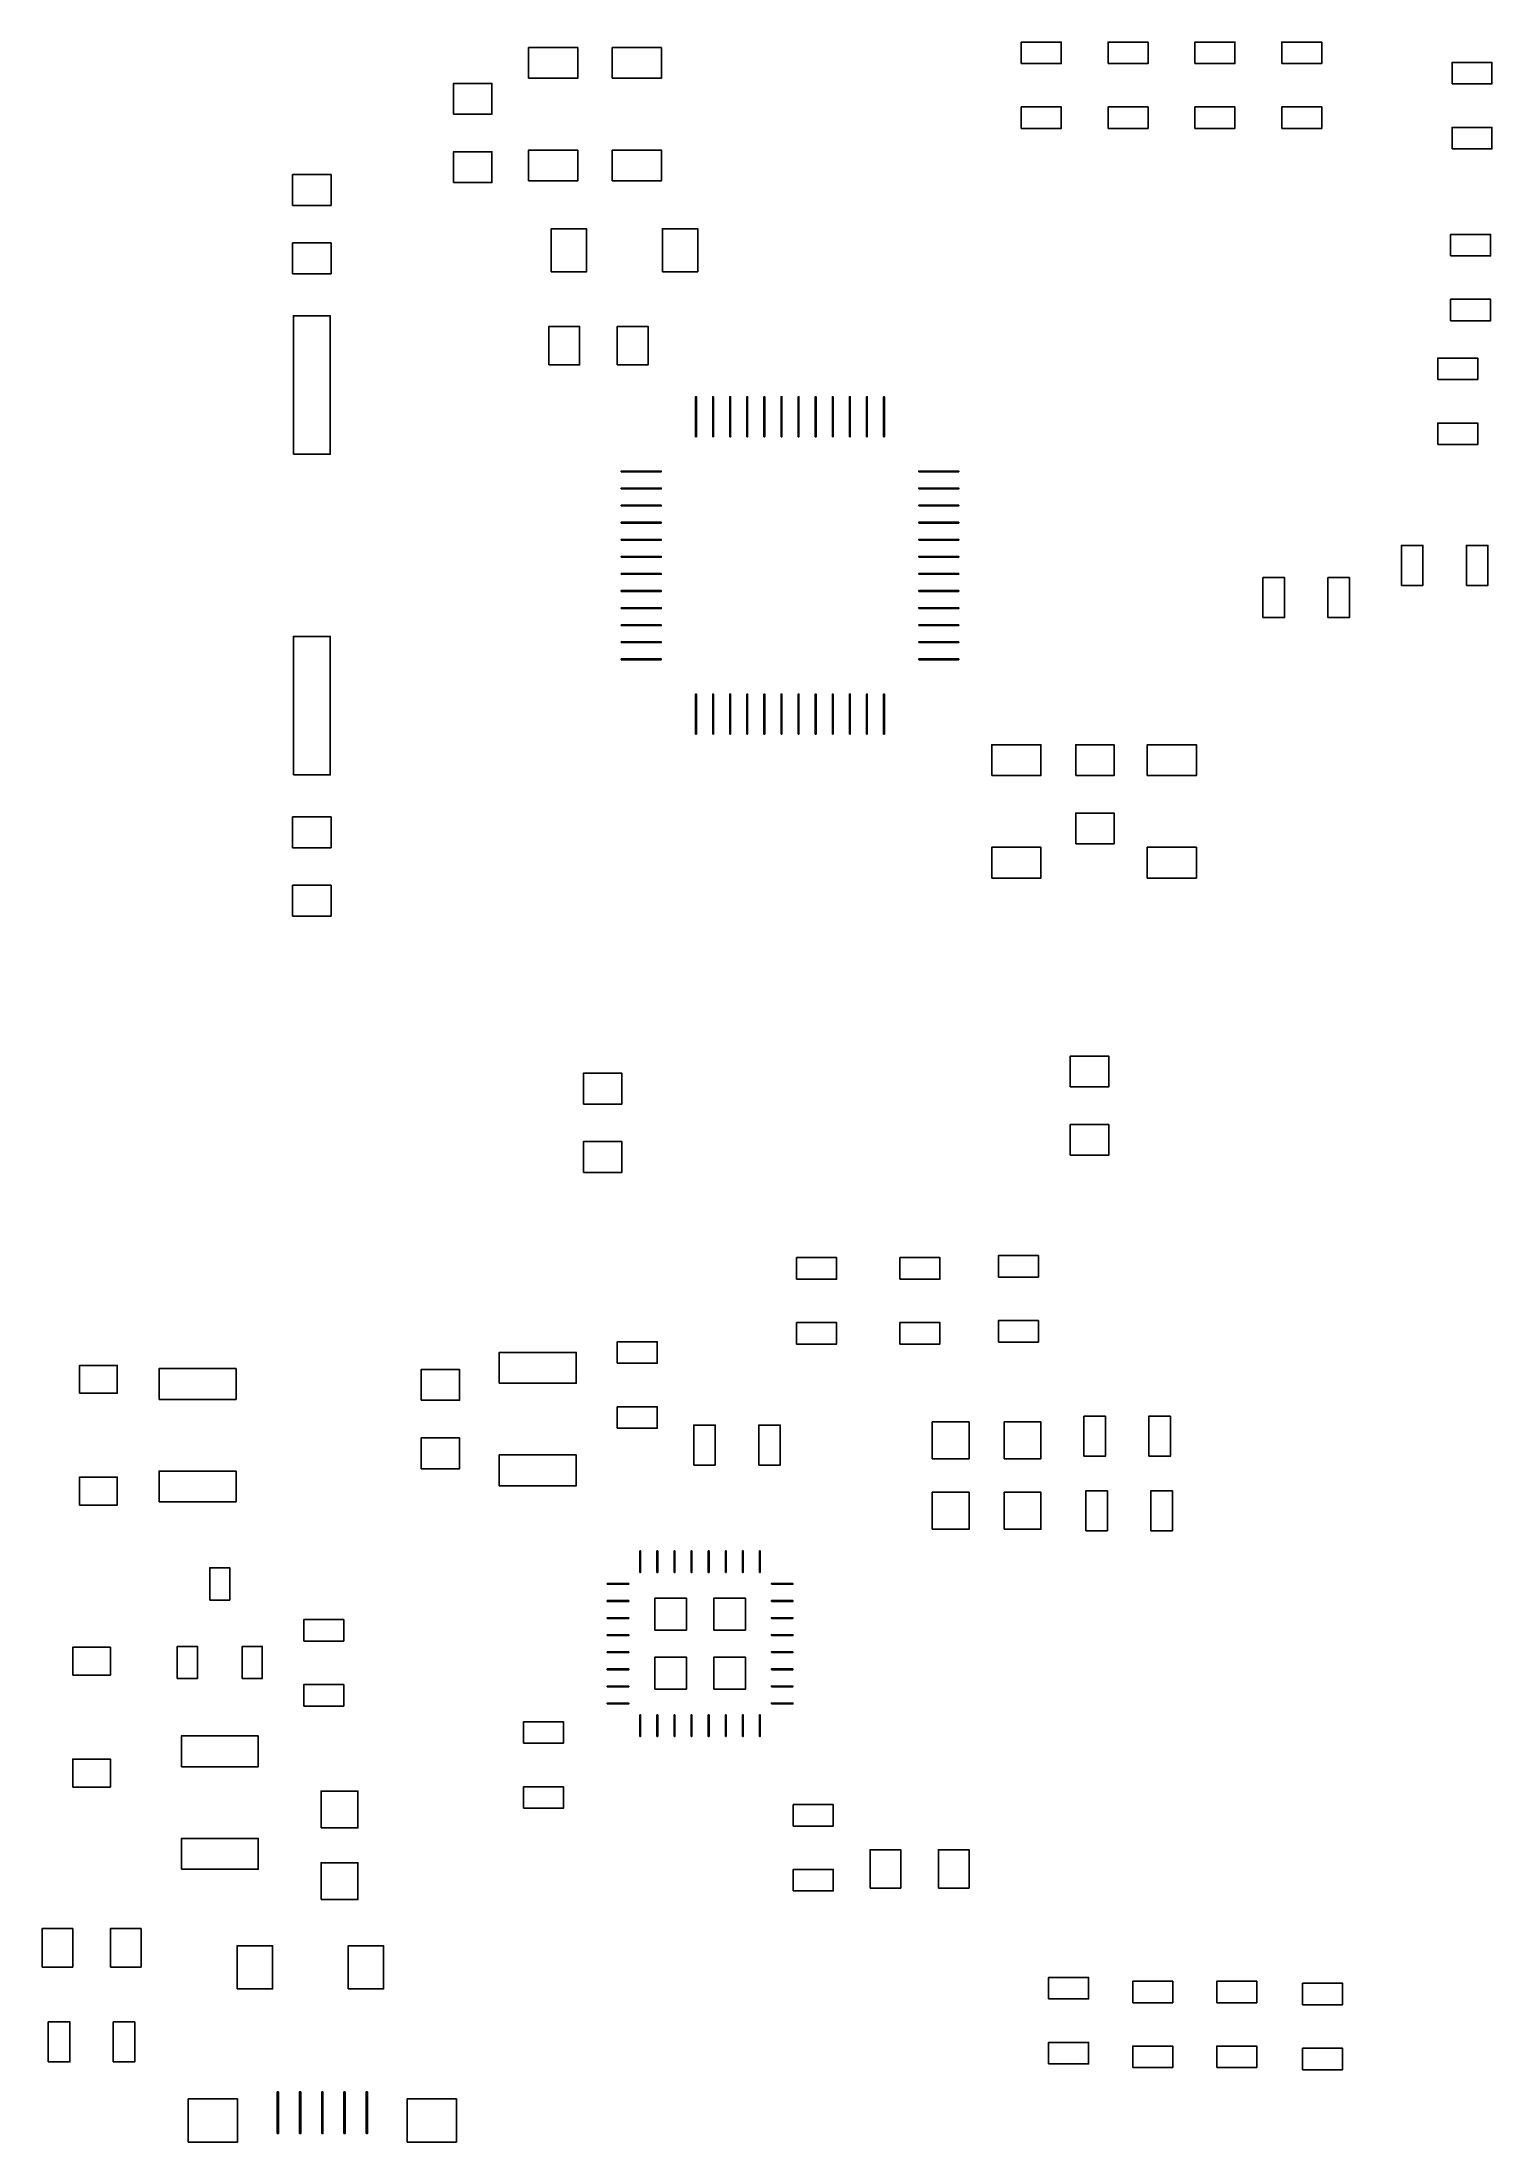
# Model space of a CAD drawing. Header units: millimetres. Extents: x -21.1 to 21.3, y -30.5 to 30.9.
import ezdxf

# ---------------------------------------------------------------- set-up
doc = ezdxf.new("R2010")
doc.units = ezdxf.units.MM
doc.header["$MEASUREMENT"] = 0
doc.layers.add('Layer 1', color=7, linetype='Continuous')

msp = doc.modelspace()

# ---------------------------------------------------------------- linework, layer by layer
at = {"layer": 'Layer 1', "color": 250}
for points in [[(-6.8763, 29.8377), (-6.8763, 29.8377), (-5.4364, 29.8377), (-5.4364, 29.8377), (-5.4364, 29.8377), (-5.4364, 29.8377), (-5.4364, 30.7381), (-5.4364, 30.7381), (-5.4364, 30.7381), (-5.4364, 30.7381), (-6.8763, 30.7381), (-6.8763, 30.7381), (-6.8763, 30.7381), (-6.8763, 30.7381), (-6.8763, 29.8377), (-6.8763, 29.8377)], [(-4.4262, 29.8377), (-4.4262, 29.8377), (-2.9863, 29.8377), (-2.9863, 29.8377), (-2.9863, 29.8377), (-2.9863, 29.8377), (-2.9863, 30.7381), (-2.9863, 30.7381), (-2.9863, 30.7381), (-2.9863, 30.7381), (-4.4262, 30.7381), (-4.4262, 30.7381), (-4.4262, 30.7381), (-4.4262, 30.7381), (-4.4262, 29.8377), (-4.4262, 29.8377)], [(7.538, 30.2706), (7.538, 30.2706), (8.7076, 30.2706), (8.7076, 30.2706), (8.7076, 30.2706), (8.7076, 30.2706), (8.7076, 30.9006), (8.7076, 30.9006), (8.7076, 30.9006), (8.7076, 30.9006), (7.538, 30.9006), (7.538, 30.9006), (7.538, 30.9006), (7.538, 30.9006), (7.538, 30.2706), (7.538, 30.2706)], [(10.0777, 30.2706), (10.0777, 30.2706), (11.2473, 30.2706), (11.2473, 30.2706), (11.2473, 30.2706), (11.2473, 30.2706), (11.2473, 30.9006), (11.2473, 30.9006), (11.2473, 30.9006), (11.2473, 30.9006), (10.0777, 30.9006), (10.0777, 30.9006), (10.0777, 30.9006), (10.0777, 30.9006), (10.0777, 30.2706), (10.0777, 30.2706)], [(12.6175, 30.2706), (12.6175, 30.2706), (13.7871, 30.2706), (13.7871, 30.2706), (13.7871, 30.2706), (13.7871, 30.2706), (13.7871, 30.9006), (13.7871, 30.9006), (13.7871, 30.9006), (13.7871, 30.9006), (12.6175, 30.9006), (12.6175, 30.9006), (12.6175, 30.9006), (12.6175, 30.9006), (12.6175, 30.2706), (12.6175, 30.2706)], [(15.1586, 30.2706), (15.1586, 30.2706), (16.3282, 30.2706), (16.3282, 30.2706), (16.3282, 30.2706), (16.3282, 30.2706), (16.3282, 30.9006), (16.3282, 30.9006), (16.3282, 30.9006), (16.3282, 30.9006), (15.1586, 30.9006), (15.1586, 30.9006), (15.1586, 30.9006), (15.1586, 30.9006), (15.1586, 30.2706), (15.1586, 30.2706)], [(20.1374, 29.6725), (20.1374, 29.6725), (21.307, 29.6725), (21.307, 29.6725), (21.307, 29.6725), (21.307, 29.6725), (21.307, 30.3025), (21.307, 30.3025), (21.307, 30.3025), (21.307, 30.3025), (20.1374, 30.3025), (20.1374, 30.3025), (20.1374, 30.3025), (20.1374, 30.3025), (20.1374, 29.6725), (20.1374, 29.6725)], [(-9.0698, 28.7876), (-9.0698, 28.7876), (-7.9449, 28.7876), (-7.9449, 28.7876), (-7.9449, 28.7876), (-7.9449, 28.7876), (-7.9449, 29.6881), (-7.9449, 29.6881), (-7.9449, 29.6881), (-7.9449, 29.6881), (-9.0698, 29.6881), (-9.0698, 29.6881), (-9.0698, 29.6881), (-9.0698, 29.6881), (-9.0698, 28.7876), (-9.0698, 28.7876)], [(7.538, 28.3702), (7.538, 28.3702), (8.7076, 28.3702), (8.7076, 28.3702), (8.7076, 28.3702), (8.7076, 28.3702), (8.7076, 29.0003), (8.7076, 29.0003), (8.7076, 29.0003), (8.7076, 29.0003), (7.538, 29.0003), (7.538, 29.0003), (7.538, 29.0003), (7.538, 29.0003), (7.538, 28.3702), (7.538, 28.3702)], [(10.0777, 28.3702), (10.0777, 28.3702), (11.2473, 28.3702), (11.2473, 28.3702), (11.2473, 28.3702), (11.2473, 28.3702), (11.2473, 29.0003), (11.2473, 29.0003), (11.2473, 29.0003), (11.2473, 29.0003), (10.0777, 29.0003), (10.0777, 29.0003), (10.0777, 29.0003), (10.0777, 29.0003), (10.0777, 28.3702), (10.0777, 28.3702)], [(12.6175, 28.3702), (12.6175, 28.3702), (13.7871, 28.3702), (13.7871, 28.3702), (13.7871, 28.3702), (13.7871, 28.3702), (13.7871, 29.0003), (13.7871, 29.0003), (13.7871, 29.0003), (13.7871, 29.0003), (12.6175, 29.0003), (12.6175, 29.0003), (12.6175, 29.0003), (12.6175, 29.0003), (12.6175, 28.3702), (12.6175, 28.3702)], [(15.1586, 28.3702), (15.1586, 28.3702), (16.3282, 28.3702), (16.3282, 28.3702), (16.3282, 28.3702), (16.3282, 28.3702), (16.3282, 29.0003), (16.3282, 29.0003), (16.3282, 29.0003), (16.3282, 29.0003), (15.1586, 29.0003), (15.1586, 29.0003), (15.1586, 29.0003), (15.1586, 29.0003), (15.1586, 28.3702), (15.1586, 28.3702)], [(20.1374, 27.7722), (20.1374, 27.7722), (21.307, 27.7722), (21.307, 27.7722), (21.307, 27.7722), (21.307, 27.7722), (21.307, 28.4022), (21.307, 28.4022), (21.307, 28.4022), (21.307, 28.4022), (20.1374, 28.4022), (20.1374, 28.4022), (20.1374, 28.4022), (20.1374, 28.4022), (20.1374, 27.7722), (20.1374, 27.7722)], [(-9.0698, 26.7867), (-9.0698, 26.7867), (-7.9449, 26.7867), (-7.9449, 26.7867), (-7.9449, 26.7867), (-7.9449, 26.7867), (-7.9449, 27.6872), (-7.9449, 27.6872), (-7.9449, 27.6872), (-7.9449, 27.6872), (-9.0698, 27.6872), (-9.0698, 27.6872), (-9.0698, 27.6872), (-9.0698, 27.6872), (-9.0698, 26.7867), (-9.0698, 26.7867)], [(-6.8763, 26.8377), (-6.8763, 26.8377), (-5.4364, 26.8377), (-5.4364, 26.8377), (-5.4364, 26.8377), (-5.4364, 26.8377), (-5.4364, 27.7382), (-5.4364, 27.7382), (-5.4364, 27.7382), (-5.4364, 27.7382), (-6.8763, 27.7382), (-6.8763, 27.7382), (-6.8763, 27.7382), (-6.8763, 27.7382), (-6.8763, 26.8377), (-6.8763, 26.8377)], [(-4.4262, 26.8377), (-4.4262, 26.8377), (-2.9863, 26.8377), (-2.9863, 26.8377), (-2.9863, 26.8377), (-2.9863, 26.8377), (-2.9863, 27.7382), (-2.9863, 27.7382), (-2.9863, 27.7382), (-2.9863, 27.7382), (-4.4262, 27.7382), (-4.4262, 27.7382), (-4.4262, 27.7382), (-4.4262, 27.7382), (-4.4262, 26.8377), (-4.4262, 26.8377)], [(-13.7758, 26.1211), (-13.7758, 26.1211), (-12.6509, 26.1211), (-12.6509, 26.1211), (-12.6509, 26.1211), (-12.6509, 26.1211), (-12.6509, 27.0216), (-12.6509, 27.0216), (-12.6509, 27.0216), (-12.6509, 27.0216), (-13.7758, 27.0216), (-13.7758, 27.0216), (-13.7758, 27.0216), (-13.7758, 27.0216), (-13.7758, 26.1211), (-13.7758, 26.1211)], [(-6.2125, 24.1788), (-6.2125, 24.1788), (-5.1769, 24.1788), (-5.1769, 24.1788), (-5.1769, 24.1788), (-5.1769, 24.1788), (-5.1769, 25.4389), (-5.1769, 25.4389), (-5.1769, 25.4389), (-5.1769, 25.4389), (-6.2125, 25.4389), (-6.2125, 25.4389), (-6.2125, 25.4389), (-6.2125, 25.4389), (-6.2125, 24.1788), (-6.2125, 24.1788)], [(-2.9603, 24.1788), (-2.9603, 24.1788), (-1.9247, 24.1788), (-1.9247, 24.1788), (-1.9247, 24.1788), (-1.9247, 24.1788), (-1.9247, 25.4389), (-1.9247, 25.4389), (-1.9247, 25.4389), (-1.9247, 25.4389), (-2.9603, 25.4389), (-2.9603, 25.4389), (-2.9603, 25.4389), (-2.9603, 25.4389), (-2.9603, 24.1788), (-2.9603, 24.1788)], [(20.0975, 24.6426), (20.0975, 24.6426), (21.2671, 24.6426), (21.2671, 24.6426), (21.2671, 24.6426), (21.2671, 24.6426), (21.2671, 25.2727), (21.2671, 25.2727), (21.2671, 25.2727), (21.2671, 25.2727), (20.0975, 25.2727), (20.0975, 25.2727), (20.0975, 25.2727), (20.0975, 25.2727), (20.0975, 24.6426), (20.0975, 24.6426)], [(-13.7758, 24.1216), (-13.7758, 24.1216), (-12.6509, 24.1216), (-12.6509, 24.1216), (-12.6509, 24.1216), (-12.6509, 24.1216), (-12.6509, 25.022), (-12.6509, 25.022), (-12.6509, 25.022), (-12.6509, 25.022), (-13.7758, 25.022), (-13.7758, 25.022), (-13.7758, 25.022), (-13.7758, 25.022), (-13.7758, 24.1216), (-13.7758, 24.1216)], [(20.0975, 22.7423), (20.0975, 22.7423), (21.2671, 22.7423), (21.2671, 22.7423), (21.2671, 22.7423), (21.2671, 22.7423), (21.2671, 23.3724), (21.2671, 23.3724), (21.2671, 23.3724), (21.2671, 23.3724), (20.0975, 23.3724), (20.0975, 23.3724), (20.0975, 23.3724), (20.0975, 23.3724), (20.0975, 22.7423), (20.0975, 22.7423)], [(-13.7535, 18.8382), (-13.7535, 18.8382), (-12.6732, 18.8382), (-12.6732, 18.8382), (-12.6732, 18.8382), (-12.6732, 18.8382), (-12.6732, 22.8888), (-12.6732, 22.8888), (-12.6732, 22.8888), (-12.6732, 22.8888), (-13.7535, 22.8888), (-13.7535, 22.8888), (-13.7535, 22.8888), (-13.7535, 22.8888), (-13.7535, 18.8382), (-13.7535, 18.8382)], [(-6.2807, 21.4524), (-6.2807, 21.4524), (-5.3803, 21.4524), (-5.3803, 21.4524), (-5.3803, 21.4524), (-5.3803, 21.4524), (-5.3803, 22.5773), (-5.3803, 22.5773), (-5.3803, 22.5773), (-5.3803, 22.5773), (-6.2807, 22.5773), (-6.2807, 22.5773), (-6.2807, 22.5773), (-6.2807, 22.5773), (-6.2807, 21.4524), (-6.2807, 21.4524)], [(-4.2812, 21.4524), (-4.2812, 21.4524), (-3.3807, 21.4524), (-3.3807, 21.4524), (-3.3807, 21.4524), (-3.3807, 21.4524), (-3.3807, 22.5773), (-3.3807, 22.5773), (-3.3807, 22.5773), (-3.3807, 22.5773), (-4.2812, 22.5773), (-4.2812, 22.5773), (-4.2812, 22.5773), (-4.2812, 22.5773), (-4.2812, 21.4524), (-4.2812, 21.4524)], [(19.7185, 21.0225), (19.7185, 21.0225), (20.8881, 21.0225), (20.8881, 21.0225), (20.8881, 21.0225), (20.8881, 21.0225), (20.8881, 21.6526), (20.8881, 21.6526), (20.8881, 21.6526), (20.8881, 21.6526), (19.7185, 21.6526), (19.7185, 21.6526), (19.7185, 21.6526), (19.7185, 21.6526), (19.7185, 21.0225), (19.7185, 21.0225)], [(-1.988, 19.3519), (-1.988, 19.3519), (-1.9656, 19.3519), (-1.9656, 19.3519), (-1.9656, 19.3519), (-1.9656, 19.3519), (-1.9656, 20.5215), (-1.9656, 20.5215), (-1.9656, 20.5215), (-1.9656, 20.5215), (-1.988, 20.5215), (-1.988, 20.5215), (-1.988, 20.5215), (-1.988, 20.5215), (-1.988, 19.3519), (-1.988, 19.3519)], [(-1.4878, 19.3519), (-1.4878, 19.3519), (-1.4654, 19.3519), (-1.4654, 19.3519), (-1.4654, 19.3519), (-1.4654, 19.3519), (-1.4654, 20.5215), (-1.4654, 20.5215), (-1.4654, 20.5215), (-1.4654, 20.5215), (-1.4878, 20.5215), (-1.4878, 20.5215), (-1.4878, 20.5215), (-1.4878, 20.5215), (-1.4878, 19.3519), (-1.4878, 19.3519)], [(-0.9889, 19.3519), (-0.9889, 19.3519), (-0.9665, 19.3519), (-0.9665, 19.3519), (-0.9665, 19.3519), (-0.9665, 19.3519), (-0.9665, 20.5215), (-0.9665, 20.5215), (-0.9665, 20.5215), (-0.9665, 20.5215), (-0.9889, 20.5215), (-0.9889, 20.5215), (-0.9889, 20.5215), (-0.9889, 20.5215), (-0.9889, 19.3519), (-0.9889, 19.3519)], [(-0.4887, 19.3519), (-0.4887, 19.3519), (-0.4663, 19.3519), (-0.4663, 19.3519), (-0.4663, 19.3519), (-0.4663, 19.3519), (-0.4663, 20.5215), (-0.4663, 20.5215), (-0.4663, 20.5215), (-0.4663, 20.5215), (-0.4887, 20.5215), (-0.4887, 20.5215), (-0.4887, 20.5215), (-0.4887, 20.5215), (-0.4887, 19.3519), (-0.4887, 19.3519)], [(0.0115, 19.3519), (0.0115, 19.3519), (0.0339, 19.3519), (0.0339, 19.3519), (0.0339, 19.3519), (0.0339, 19.3519), (0.0339, 20.5215), (0.0339, 20.5215), (0.0339, 20.5215), (0.0339, 20.5215), (0.0115, 20.5215), (0.0115, 20.5215), (0.0115, 20.5215), (0.0115, 20.5215), (0.0115, 19.3519), (0.0115, 19.3519)], [(0.5118, 19.3519), (0.5118, 19.3519), (0.5342, 19.3519), (0.5342, 19.3519), (0.5342, 19.3519), (0.5342, 19.3519), (0.5342, 20.5215), (0.5342, 20.5215), (0.5342, 20.5215), (0.5342, 20.5215), (0.5118, 20.5215), (0.5118, 20.5215), (0.5118, 20.5215), (0.5118, 20.5215), (0.5118, 19.3519), (0.5118, 19.3519)], [(1.012, 19.3519), (1.012, 19.3519), (1.0344, 19.3519), (1.0344, 19.3519), (1.0344, 19.3519), (1.0344, 19.3519), (1.0344, 20.5215), (1.0344, 20.5215), (1.0344, 20.5215), (1.0344, 20.5215), (1.012, 20.5215), (1.012, 20.5215), (1.012, 20.5215), (1.012, 20.5215), (1.012, 19.3519), (1.012, 19.3519)], [(1.5122, 19.3519), (1.5122, 19.3519), (1.5346, 19.3519), (1.5346, 19.3519), (1.5346, 19.3519), (1.5346, 19.3519), (1.5346, 20.5215), (1.5346, 20.5215), (1.5346, 20.5215), (1.5346, 20.5215), (1.5122, 20.5215), (1.5122, 20.5215), (1.5122, 20.5215), (1.5122, 20.5215), (1.5122, 19.3519), (1.5122, 19.3519)], [(2.0111, 19.3519), (2.0111, 19.3519), (2.0335, 19.3519), (2.0335, 19.3519), (2.0335, 19.3519), (2.0335, 19.3519), (2.0335, 20.5215), (2.0335, 20.5215), (2.0335, 20.5215), (2.0335, 20.5215), (2.0111, 20.5215), (2.0111, 20.5215), (2.0111, 20.5215), (2.0111, 20.5215), (2.0111, 19.3519), (2.0111, 19.3519)], [(2.5113, 19.3519), (2.5113, 19.3519), (2.5337, 19.3519), (2.5337, 19.3519), (2.5337, 19.3519), (2.5337, 19.3519), (2.5337, 20.5215), (2.5337, 20.5215), (2.5337, 20.5215), (2.5337, 20.5215), (2.5113, 20.5215), (2.5113, 20.5215), (2.5113, 20.5215), (2.5113, 20.5215), (2.5113, 19.3519), (2.5113, 19.3519)], [(3.0115, 19.3519), (3.0115, 19.3519), (3.0339, 19.3519), (3.0339, 19.3519), (3.0339, 19.3519), (3.0339, 19.3519), (3.0339, 20.5215), (3.0339, 20.5215), (3.0339, 20.5215), (3.0339, 20.5215), (3.0115, 20.5215), (3.0115, 20.5215), (3.0115, 20.5215), (3.0115, 20.5215), (3.0115, 19.3519), (3.0115, 19.3519)], [(3.5117, 19.3519), (3.5117, 19.3519), (3.5342, 19.3519), (3.5342, 19.3519), (3.5342, 19.3519), (3.5342, 19.3519), (3.5342, 20.5215), (3.5342, 20.5215), (3.5342, 20.5215), (3.5342, 20.5215), (3.5117, 20.5215), (3.5117, 20.5215), (3.5117, 20.5215), (3.5117, 20.5215), (3.5117, 19.3519), (3.5117, 19.3519)], [(19.7185, 19.1222), (19.7185, 19.1222), (20.8881, 19.1222), (20.8881, 19.1222), (20.8881, 19.1222), (20.8881, 19.1222), (20.8881, 19.7523), (20.8881, 19.7523), (20.8881, 19.7523), (20.8881, 19.7523), (19.7185, 19.7523), (19.7185, 19.7523), (19.7185, 19.7523), (19.7185, 19.7523), (19.7185, 19.1222), (19.7185, 19.1222)], [(-4.1615, 18.3257), (-4.1615, 18.3257), (-2.9919, 18.3257), (-2.9919, 18.3257), (-2.9919, 18.3257), (-2.9919, 18.3257), (-2.9919, 18.3481), (-2.9919, 18.3481), (-2.9919, 18.3481), (-2.9919, 18.3481), (-4.1615, 18.3481), (-4.1615, 18.3481), (-4.1615, 18.3481), (-4.1615, 18.3481), (-4.1615, 18.3257), (-4.1615, 18.3257)], [(-4.1615, 17.8254), (-4.1615, 17.8254), (-2.9919, 17.8254), (-2.9919, 17.8254), (-2.9919, 17.8254), (-2.9919, 17.8254), (-2.9919, 17.8479), (-2.9919, 17.8479), (-2.9919, 17.8479), (-2.9919, 17.8479), (-4.1615, 17.8479), (-4.1615, 17.8479), (-4.1615, 17.8479), (-4.1615, 17.8479), (-4.1615, 17.8254), (-4.1615, 17.8254)], [(4.538, 18.3257), (4.538, 18.3257), (5.7076, 18.3257), (5.7076, 18.3257), (5.7076, 18.3257), (5.7076, 18.3257), (5.7076, 18.3481), (5.7076, 18.3481), (5.7076, 18.3481), (5.7076, 18.3481), (4.538, 18.3481), (4.538, 18.3481), (4.538, 18.3481), (4.538, 18.3481), (4.538, 18.3257), (4.538, 18.3257)], [(4.538, 17.8254), (4.538, 17.8254), (5.7076, 17.8254), (5.7076, 17.8254), (5.7076, 17.8254), (5.7076, 17.8254), (5.7076, 17.8479), (5.7076, 17.8479), (5.7076, 17.8479), (5.7076, 17.8479), (4.538, 17.8479), (4.538, 17.8479), (4.538, 17.8479), (4.538, 17.8479), (4.538, 17.8254), (4.538, 17.8254)], [(-4.1615, 17.3252), (-4.1615, 17.3252), (-2.9919, 17.3252), (-2.9919, 17.3252), (-2.9919, 17.3252), (-2.9919, 17.3252), (-2.9919, 17.3476), (-2.9919, 17.3476), (-2.9919, 17.3476), (-2.9919, 17.3476), (-4.1615, 17.3476), (-4.1615, 17.3476), (-4.1615, 17.3476), (-4.1615, 17.3476), (-4.1615, 17.3252), (-4.1615, 17.3252)], [(4.538, 17.3252), (4.538, 17.3252), (5.7076, 17.3252), (5.7076, 17.3252), (5.7076, 17.3252), (5.7076, 17.3252), (5.7076, 17.3476), (5.7076, 17.3476), (5.7076, 17.3476), (5.7076, 17.3476), (4.538, 17.3476), (4.538, 17.3476), (4.538, 17.3476), (4.538, 17.3476), (4.538, 17.3252), (4.538, 17.3252)], [(-4.1615, 16.825), (-4.1615, 16.825), (-2.9919, 16.825), (-2.9919, 16.825), (-2.9919, 16.825), (-2.9919, 16.825), (-2.9919, 16.8474), (-2.9919, 16.8474), (-2.9919, 16.8474), (-2.9919, 16.8474), (-4.1615, 16.8474), (-4.1615, 16.8474), (-4.1615, 16.8474), (-4.1615, 16.8474), (-4.1615, 16.825), (-4.1615, 16.825)], [(4.538, 16.825), (4.538, 16.825), (5.7076, 16.825), (5.7076, 16.825), (5.7076, 16.825), (5.7076, 16.825), (5.7076, 16.8474), (5.7076, 16.8474), (5.7076, 16.8474), (5.7076, 16.8474), (4.538, 16.8474), (4.538, 16.8474), (4.538, 16.8474), (4.538, 16.8474), (4.538, 16.825), (4.538, 16.825)], [(-4.1615, 16.3261), (-4.1615, 16.3261), (-2.9919, 16.3261), (-2.9919, 16.3261), (-2.9919, 16.3261), (-2.9919, 16.3261), (-2.9919, 16.3486), (-2.9919, 16.3486), (-2.9919, 16.3486), (-2.9919, 16.3486), (-4.1615, 16.3486), (-4.1615, 16.3486), (-4.1615, 16.3486), (-4.1615, 16.3486), (-4.1615, 16.3261), (-4.1615, 16.3261)], [(4.538, 16.3261), (4.538, 16.3261), (5.7076, 16.3261), (5.7076, 16.3261), (5.7076, 16.3261), (5.7076, 16.3261), (5.7076, 16.3486), (5.7076, 16.3486), (5.7076, 16.3486), (5.7076, 16.3486), (4.538, 16.3486), (4.538, 16.3486), (4.538, 16.3486), (4.538, 16.3486), (4.538, 16.3261), (4.538, 16.3261)], [(18.6578, 15.0015), (18.6578, 15.0015), (19.2879, 15.0015), (19.2879, 15.0015), (19.2879, 15.0015), (19.2879, 15.0015), (19.2879, 16.1711), (19.2879, 16.1711), (19.2879, 16.1711), (19.2879, 16.1711), (18.6578, 16.1711), (18.6578, 16.1711), (18.6578, 16.1711), (18.6578, 16.1711), (18.6578, 15.0015), (18.6578, 15.0015)], [(20.5581, 15.0015), (20.5581, 15.0015), (21.1882, 15.0015), (21.1882, 15.0015), (21.1882, 15.0015), (21.1882, 15.0015), (21.1882, 16.1711), (21.1882, 16.1711), (21.1882, 16.1711), (21.1882, 16.1711), (20.5581, 16.1711), (20.5581, 16.1711), (20.5581, 16.1711), (20.5581, 16.1711), (20.5581, 15.0015), (20.5581, 15.0015)], [(-4.1615, 15.8259), (-4.1615, 15.8259), (-2.9919, 15.8259), (-2.9919, 15.8259), (-2.9919, 15.8259), (-2.9919, 15.8259), (-2.9919, 15.8483), (-2.9919, 15.8483), (-2.9919, 15.8483), (-2.9919, 15.8483), (-4.1615, 15.8483), (-4.1615, 15.8483), (-4.1615, 15.8483), (-4.1615, 15.8483), (-4.1615, 15.8259), (-4.1615, 15.8259)], [(4.538, 15.8259), (4.538, 15.8259), (5.7076, 15.8259), (5.7076, 15.8259), (5.7076, 15.8259), (5.7076, 15.8259), (5.7076, 15.8483), (5.7076, 15.8483), (5.7076, 15.8483), (5.7076, 15.8483), (4.538, 15.8483), (4.538, 15.8483), (4.538, 15.8483), (4.538, 15.8483), (4.538, 15.8259), (4.538, 15.8259)], [(-4.1615, 15.3257), (-4.1615, 15.3257), (-2.9919, 15.3257), (-2.9919, 15.3257), (-2.9919, 15.3257), (-2.9919, 15.3257), (-2.9919, 15.3481), (-2.9919, 15.3481), (-2.9919, 15.3481), (-2.9919, 15.3481), (-4.1615, 15.3481), (-4.1615, 15.3481), (-4.1615, 15.3481), (-4.1615, 15.3481), (-4.1615, 15.3257), (-4.1615, 15.3257)], [(-4.1615, 14.8254), (-4.1615, 14.8254), (-2.9919, 14.8254), (-2.9919, 14.8254), (-2.9919, 14.8254), (-2.9919, 14.8254), (-2.9919, 14.8479), (-2.9919, 14.8479), (-2.9919, 14.8479), (-2.9919, 14.8479), (-4.1615, 14.8479), (-4.1615, 14.8479), (-4.1615, 14.8479), (-4.1615, 14.8479), (-4.1615, 14.8254), (-4.1615, 14.8254)], [(4.538, 15.3257), (4.538, 15.3257), (5.7076, 15.3257), (5.7076, 15.3257), (5.7076, 15.3257), (5.7076, 15.3257), (5.7076, 15.3481), (5.7076, 15.3481), (5.7076, 15.3481), (5.7076, 15.3481), (4.538, 15.3481), (4.538, 15.3481), (4.538, 15.3481), (4.538, 15.3481), (4.538, 15.3257), (4.538, 15.3257)], [(4.538, 14.8254), (4.538, 14.8254), (5.7076, 14.8254), (5.7076, 14.8254), (5.7076, 14.8254), (5.7076, 14.8254), (5.7076, 14.8479), (5.7076, 14.8479), (5.7076, 14.8479), (5.7076, 14.8479), (4.538, 14.8479), (4.538, 14.8479), (4.538, 14.8479), (4.538, 14.8479), (4.538, 14.8254), (4.538, 14.8254)], [(14.6078, 14.0616), (14.6078, 14.0616), (15.2378, 14.0616), (15.2378, 14.0616), (15.2378, 14.0616), (15.2378, 14.0616), (15.2378, 15.2312), (15.2378, 15.2312), (15.2378, 15.2312), (15.2378, 15.2312), (14.6078, 15.2312), (14.6078, 15.2312), (14.6078, 15.2312), (14.6078, 15.2312), (14.6078, 14.0616), (14.6078, 14.0616)], [(16.5081, 14.0616), (16.5081, 14.0616), (17.1381, 14.0616), (17.1381, 14.0616), (17.1381, 14.0616), (17.1381, 14.0616), (17.1381, 15.2312), (17.1381, 15.2312), (17.1381, 15.2312), (17.1381, 15.2312), (16.5081, 15.2312), (16.5081, 15.2312), (16.5081, 15.2312), (16.5081, 15.2312), (16.5081, 14.0616), (16.5081, 14.0616)], [(-4.1615, 14.3252), (-4.1615, 14.3252), (-2.9919, 14.3252), (-2.9919, 14.3252), (-2.9919, 14.3252), (-2.9919, 14.3252), (-2.9919, 14.3476), (-2.9919, 14.3476), (-2.9919, 14.3476), (-2.9919, 14.3476), (-4.1615, 14.3476), (-4.1615, 14.3476), (-4.1615, 14.3476), (-4.1615, 14.3476), (-4.1615, 14.3252), (-4.1615, 14.3252)], [(4.538, 14.3252), (4.538, 14.3252), (5.7076, 14.3252), (5.7076, 14.3252), (5.7076, 14.3252), (5.7076, 14.3252), (5.7076, 14.3476), (5.7076, 14.3476), (5.7076, 14.3476), (5.7076, 14.3476), (4.538, 14.3476), (4.538, 14.3476), (4.538, 14.3476), (4.538, 14.3476), (4.538, 14.3252), (4.538, 14.3252)], [(-4.1615, 13.825), (-4.1615, 13.825), (-2.9919, 13.825), (-2.9919, 13.825), (-2.9919, 13.825), (-2.9919, 13.825), (-2.9919, 13.8474), (-2.9919, 13.8474), (-2.9919, 13.8474), (-2.9919, 13.8474), (-4.1615, 13.8474), (-4.1615, 13.8474), (-4.1615, 13.8474), (-4.1615, 13.8474), (-4.1615, 13.825), (-4.1615, 13.825)], [(4.538, 13.825), (4.538, 13.825), (5.7076, 13.825), (5.7076, 13.825), (5.7076, 13.825), (5.7076, 13.825), (5.7076, 13.8474), (5.7076, 13.8474), (5.7076, 13.8474), (5.7076, 13.8474), (4.538, 13.8474), (4.538, 13.8474), (4.538, 13.8474), (4.538, 13.8474), (4.538, 13.825), (4.538, 13.825)], [(-13.7535, 9.4579), (-13.7535, 9.4579), (-12.6732, 9.4579), (-12.6732, 9.4579), (-12.6732, 9.4579), (-12.6732, 9.4579), (-12.6732, 13.5085), (-12.6732, 13.5085), (-12.6732, 13.5085), (-12.6732, 13.5085), (-13.7535, 13.5085), (-13.7535, 13.5085), (-13.7535, 13.5085), (-13.7535, 13.5085), (-13.7535, 9.4579), (-13.7535, 9.4579)], [(-4.1615, 13.3261), (-4.1615, 13.3261), (-2.9919, 13.3261), (-2.9919, 13.3261), (-2.9919, 13.3261), (-2.9919, 13.3261), (-2.9919, 13.3486), (-2.9919, 13.3486), (-2.9919, 13.3486), (-2.9919, 13.3486), (-4.1615, 13.3486), (-4.1615, 13.3486), (-4.1615, 13.3486), (-4.1615, 13.3486), (-4.1615, 13.3261), (-4.1615, 13.3261)], [(4.538, 13.3261), (4.538, 13.3261), (5.7076, 13.3261), (5.7076, 13.3261), (5.7076, 13.3261), (5.7076, 13.3261), (5.7076, 13.3486), (5.7076, 13.3486), (5.7076, 13.3486), (5.7076, 13.3486), (4.538, 13.3486), (4.538, 13.3486), (4.538, 13.3486), (4.538, 13.3486), (4.538, 13.3261), (4.538, 13.3261)], [(-4.1615, 12.8259), (-4.1615, 12.8259), (-2.9919, 12.8259), (-2.9919, 12.8259), (-2.9919, 12.8259), (-2.9919, 12.8259), (-2.9919, 12.8483), (-2.9919, 12.8483), (-2.9919, 12.8483), (-2.9919, 12.8483), (-4.1615, 12.8483), (-4.1615, 12.8483), (-4.1615, 12.8483), (-4.1615, 12.8483), (-4.1615, 12.8259), (-4.1615, 12.8259)], [(4.538, 12.8259), (4.538, 12.8259), (5.7076, 12.8259), (5.7076, 12.8259), (5.7076, 12.8259), (5.7076, 12.8259), (5.7076, 12.8483), (5.7076, 12.8483), (5.7076, 12.8483), (5.7076, 12.8483), (4.538, 12.8483), (4.538, 12.8483), (4.538, 12.8483), (4.538, 12.8483), (4.538, 12.8259), (4.538, 12.8259)], [(-1.988, 10.6524), (-1.988, 10.6524), (-1.9656, 10.6524), (-1.9656, 10.6524), (-1.9656, 10.6524), (-1.9656, 10.6524), (-1.9656, 11.822), (-1.9656, 11.822), (-1.9656, 11.822), (-1.9656, 11.822), (-1.988, 11.822), (-1.988, 11.822), (-1.988, 11.822), (-1.988, 11.822), (-1.988, 10.6524), (-1.988, 10.6524)], [(-1.4878, 10.6524), (-1.4878, 10.6524), (-1.4654, 10.6524), (-1.4654, 10.6524), (-1.4654, 10.6524), (-1.4654, 10.6524), (-1.4654, 11.822), (-1.4654, 11.822), (-1.4654, 11.822), (-1.4654, 11.822), (-1.4878, 11.822), (-1.4878, 11.822), (-1.4878, 11.822), (-1.4878, 11.822), (-1.4878, 10.6524), (-1.4878, 10.6524)], [(-0.9889, 10.6524), (-0.9889, 10.6524), (-0.9665, 10.6524), (-0.9665, 10.6524), (-0.9665, 10.6524), (-0.9665, 10.6524), (-0.9665, 11.822), (-0.9665, 11.822), (-0.9665, 11.822), (-0.9665, 11.822), (-0.9889, 11.822), (-0.9889, 11.822), (-0.9889, 11.822), (-0.9889, 11.822), (-0.9889, 10.6524), (-0.9889, 10.6524)], [(-0.4887, 10.6524), (-0.4887, 10.6524), (-0.4663, 10.6524), (-0.4663, 10.6524), (-0.4663, 10.6524), (-0.4663, 10.6524), (-0.4663, 11.822), (-0.4663, 11.822), (-0.4663, 11.822), (-0.4663, 11.822), (-0.4887, 11.822), (-0.4887, 11.822), (-0.4887, 11.822), (-0.4887, 11.822), (-0.4887, 10.6524), (-0.4887, 10.6524)], [(0.0115, 10.6524), (0.0115, 10.6524), (0.0339, 10.6524), (0.0339, 10.6524), (0.0339, 10.6524), (0.0339, 10.6524), (0.0339, 11.822), (0.0339, 11.822), (0.0339, 11.822), (0.0339, 11.822), (0.0115, 11.822), (0.0115, 11.822), (0.0115, 11.822), (0.0115, 11.822), (0.0115, 10.6524), (0.0115, 10.6524)], [(0.5118, 10.6524), (0.5118, 10.6524), (0.5342, 10.6524), (0.5342, 10.6524), (0.5342, 10.6524), (0.5342, 10.6524), (0.5342, 11.822), (0.5342, 11.822), (0.5342, 11.822), (0.5342, 11.822), (0.5118, 11.822), (0.5118, 11.822), (0.5118, 11.822), (0.5118, 11.822), (0.5118, 10.6524), (0.5118, 10.6524)], [(1.012, 10.6524), (1.012, 10.6524), (1.0344, 10.6524), (1.0344, 10.6524), (1.0344, 10.6524), (1.0344, 10.6524), (1.0344, 11.822), (1.0344, 11.822), (1.0344, 11.822), (1.0344, 11.822), (1.012, 11.822), (1.012, 11.822), (1.012, 11.822), (1.012, 11.822), (1.012, 10.6524), (1.012, 10.6524)], [(1.5122, 10.6524), (1.5122, 10.6524), (1.5346, 10.6524), (1.5346, 10.6524), (1.5346, 10.6524), (1.5346, 10.6524), (1.5346, 11.822), (1.5346, 11.822), (1.5346, 11.822), (1.5346, 11.822), (1.5122, 11.822), (1.5122, 11.822), (1.5122, 11.822), (1.5122, 11.822), (1.5122, 10.6524), (1.5122, 10.6524)], [(2.0111, 10.6524), (2.0111, 10.6524), (2.0335, 10.6524), (2.0335, 10.6524), (2.0335, 10.6524), (2.0335, 10.6524), (2.0335, 11.822), (2.0335, 11.822), (2.0335, 11.822), (2.0335, 11.822), (2.0111, 11.822), (2.0111, 11.822), (2.0111, 11.822), (2.0111, 11.822), (2.0111, 10.6524), (2.0111, 10.6524)], [(2.5113, 10.6524), (2.5113, 10.6524), (2.5337, 10.6524), (2.5337, 10.6524), (2.5337, 10.6524), (2.5337, 10.6524), (2.5337, 11.822), (2.5337, 11.822), (2.5337, 11.822), (2.5337, 11.822), (2.5113, 11.822), (2.5113, 11.822), (2.5113, 11.822), (2.5113, 11.822), (2.5113, 10.6524), (2.5113, 10.6524)], [(3.0115, 10.6524), (3.0115, 10.6524), (3.0339, 10.6524), (3.0339, 10.6524), (3.0339, 10.6524), (3.0339, 10.6524), (3.0339, 11.822), (3.0339, 11.822), (3.0339, 11.822), (3.0339, 11.822), (3.0115, 11.822), (3.0115, 11.822), (3.0115, 11.822), (3.0115, 11.822), (3.0115, 10.6524), (3.0115, 10.6524)], [(3.5117, 10.6524), (3.5117, 10.6524), (3.5342, 10.6524), (3.5342, 10.6524), (3.5342, 10.6524), (3.5342, 10.6524), (3.5342, 11.822), (3.5342, 11.822), (3.5342, 11.822), (3.5342, 11.822), (3.5117, 11.822), (3.5117, 11.822), (3.5117, 11.822), (3.5117, 11.822), (3.5117, 10.6524), (3.5117, 10.6524)], [(6.6725, 9.4372), (6.6725, 9.4372), (8.1124, 9.4372), (8.1124, 9.4372), (8.1124, 9.4372), (8.1124, 9.4372), (8.1124, 10.3377), (8.1124, 10.3377), (8.1124, 10.3377), (8.1124, 10.3377), (6.6725, 10.3377), (6.6725, 10.3377), (6.6725, 10.3377), (6.6725, 10.3377), (6.6725, 9.4372), (6.6725, 9.4372)], [(9.13, 9.4372), (9.13, 9.4372), (10.2549, 9.4372), (10.2549, 9.4372), (10.2549, 9.4372), (10.2549, 9.4372), (10.2549, 10.3377), (10.2549, 10.3377), (10.2549, 10.3377), (10.2549, 10.3377), (9.13, 10.3377), (9.13, 10.3377), (9.13, 10.3377), (9.13, 10.3377), (9.13, 9.4372), (9.13, 9.4372)], [(11.2228, 9.4372), (11.2228, 9.4372), (12.6627, 9.4372), (12.6627, 9.4372), (12.6627, 9.4372), (12.6627, 9.4372), (12.6627, 10.3377), (12.6627, 10.3377), (12.6627, 10.3377), (12.6627, 10.3377), (11.2228, 10.3377), (11.2228, 10.3377), (11.2228, 10.3377), (11.2228, 10.3377), (11.2228, 9.4372), (11.2228, 9.4372)], [(-13.7758, 7.3247), (-13.7758, 7.3247), (-12.6509, 7.3247), (-12.6509, 7.3247), (-12.6509, 7.3247), (-12.6509, 7.3247), (-12.6509, 8.2251), (-12.6509, 8.2251), (-12.6509, 8.2251), (-12.6509, 8.2251), (-13.7758, 8.2251), (-13.7758, 8.2251), (-13.7758, 8.2251), (-13.7758, 8.2251), (-13.7758, 7.3247), (-13.7758, 7.3247)], [(9.13, 7.4377), (9.13, 7.4377), (10.2549, 7.4377), (10.2549, 7.4377), (10.2549, 7.4377), (10.2549, 7.4377), (10.2549, 8.3381), (10.2549, 8.3381), (10.2549, 8.3381), (10.2549, 8.3381), (9.13, 8.3381), (9.13, 8.3381), (9.13, 8.3381), (9.13, 8.3381), (9.13, 7.4377), (9.13, 7.4377)], [(6.6725, 6.4372), (6.6725, 6.4372), (8.1124, 6.4372), (8.1124, 6.4372), (8.1124, 6.4372), (8.1124, 6.4372), (8.1124, 7.3377), (8.1124, 7.3377), (8.1124, 7.3377), (8.1124, 7.3377), (6.6725, 7.3377), (6.6725, 7.3377), (6.6725, 7.3377), (6.6725, 7.3377), (6.6725, 6.4372), (6.6725, 6.4372)], [(11.2228, 6.4372), (11.2228, 6.4372), (12.6627, 6.4372), (12.6627, 6.4372), (12.6627, 6.4372), (12.6627, 6.4372), (12.6627, 7.3377), (12.6627, 7.3377), (12.6627, 7.3377), (12.6627, 7.3377), (11.2228, 7.3377), (11.2228, 7.3377), (11.2228, 7.3377), (11.2228, 7.3377), (11.2228, 6.4372), (11.2228, 6.4372)], [(-13.7758, 5.3251), (-13.7758, 5.3251), (-12.6509, 5.3251), (-12.6509, 5.3251), (-12.6509, 5.3251), (-12.6509, 5.3251), (-12.6509, 6.2256), (-12.6509, 6.2256), (-12.6509, 6.2256), (-12.6509, 6.2256), (-13.7758, 6.2256), (-13.7758, 6.2256), (-13.7758, 6.2256), (-13.7758, 6.2256), (-13.7758, 5.3251), (-13.7758, 5.3251)], [(-5.2691, -0.1732), (-5.2691, -0.1732), (-4.1443, -0.1732), (-4.1443, -0.1732), (-4.1443, -0.1732), (-4.1443, -0.1732), (-4.1443, 0.7272), (-4.1443, 0.7272), (-4.1443, 0.7272), (-4.1443, 0.7272), (-5.2691, 0.7272), (-5.2691, 0.7272), (-5.2691, 0.7272), (-5.2691, 0.7272), (-5.2691, -0.1732), (-5.2691, -0.1732)], [(8.9701, 0.327), (8.9701, 0.327), (10.095, 0.327), (10.095, 0.327), (10.095, 0.327), (10.095, 0.327), (10.095, 1.2274), (10.095, 1.2274), (10.095, 1.2274), (10.095, 1.2274), (8.9701, 1.2274), (8.9701, 1.2274), (8.9701, 1.2274), (8.9701, 1.2274), (8.9701, 0.327), (8.9701, 0.327)], [(8.9701, -1.6725), (8.9701, -1.6725), (10.095, -1.6725), (10.095, -1.6725), (10.095, -1.6725), (10.095, -1.6725), (10.095, -0.7721), (10.095, -0.7721), (10.095, -0.7721), (10.095, -0.7721), (8.9701, -0.7721), (8.9701, -0.7721), (8.9701, -0.7721), (8.9701, -0.7721), (8.9701, -1.6725), (8.9701, -1.6725)], [(-5.2691, -2.1728), (-5.2691, -2.1728), (-4.1443, -2.1728), (-4.1443, -2.1728), (-4.1443, -2.1728), (-4.1443, -2.1728), (-4.1443, -1.2723), (-4.1443, -1.2723), (-4.1443, -1.2723), (-4.1443, -1.2723), (-5.2691, -1.2723), (-5.2691, -1.2723), (-5.2691, -1.2723), (-5.2691, -1.2723), (-5.2691, -2.1728), (-5.2691, -2.1728)], [(0.9675, -5.298), (0.9675, -5.298), (2.1371, -5.298), (2.1371, -5.298), (2.1371, -5.298), (2.1371, -5.298), (2.1371, -4.668), (2.1371, -4.668), (2.1371, -4.668), (2.1371, -4.668), (0.9675, -4.668), (0.9675, -4.668), (0.9675, -4.668), (0.9675, -4.668), (0.9675, -5.298), (0.9675, -5.298)], [(3.9882, -5.298), (3.9882, -5.298), (5.1578, -5.298), (5.1578, -5.298), (5.1578, -5.298), (5.1578, -5.298), (5.1578, -4.668), (5.1578, -4.668), (5.1578, -4.668), (5.1578, -4.668), (3.9882, -4.668), (3.9882, -4.668), (3.9882, -4.668), (3.9882, -4.668), (3.9882, -5.298), (3.9882, -5.298)], [(6.8683, -5.2374), (6.8683, -5.2374), (8.0379, -5.2374), (8.0379, -5.2374), (8.0379, -5.2374), (8.0379, -5.2374), (8.0379, -4.6073), (8.0379, -4.6073), (8.0379, -4.6073), (8.0379, -4.6073), (6.8683, -4.6073), (6.8683, -4.6073), (6.8683, -4.6073), (6.8683, -4.6073), (6.8683, -5.2374), (6.8683, -5.2374)], [(0.9675, -7.1983), (0.9675, -7.1983), (2.1371, -7.1983), (2.1371, -7.1983), (2.1371, -7.1983), (2.1371, -7.1983), (2.1371, -6.5683), (2.1371, -6.5683), (2.1371, -6.5683), (2.1371, -6.5683), (0.9675, -6.5683), (0.9675, -6.5683), (0.9675, -6.5683), (0.9675, -6.5683), (0.9675, -7.1983), (0.9675, -7.1983)], [(3.9882, -7.1983), (3.9882, -7.1983), (5.1578, -7.1983), (5.1578, -7.1983), (5.1578, -7.1983), (5.1578, -7.1983), (5.1578, -6.5683), (5.1578, -6.5683), (5.1578, -6.5683), (5.1578, -6.5683), (3.9882, -6.5683), (3.9882, -6.5683), (3.9882, -6.5683), (3.9882, -6.5683), (3.9882, -7.1983), (3.9882, -7.1983)], [(6.8683, -7.1377), (6.8683, -7.1377), (8.0379, -7.1377), (8.0379, -7.1377), (8.0379, -7.1377), (8.0379, -7.1377), (8.0379, -6.5076), (8.0379, -6.5076), (8.0379, -6.5076), (8.0379, -6.5076), (6.8683, -6.5076), (6.8683, -6.5076), (6.8683, -6.5076), (6.8683, -6.5076), (6.8683, -7.1377), (6.8683, -7.1377)], [(-4.2813, -7.7578), (-4.2813, -7.7578), (-3.1117, -7.7578), (-3.1117, -7.7578), (-3.1117, -7.7578), (-3.1117, -7.7578), (-3.1117, -7.1278), (-3.1117, -7.1278), (-3.1117, -7.1278), (-3.1117, -7.1278), (-4.2813, -7.1278), (-4.2813, -7.1278), (-4.2813, -7.1278), (-4.2813, -7.1278), (-4.2813, -7.7578), (-4.2813, -7.7578)], [(-20.006, -8.6375), (-20.006, -8.6375), (-18.9084, -8.6375), (-18.9084, -8.6375), (-18.9084, -8.6375), (-18.9084, -8.6375), (-18.9084, -7.8189), (-18.9084, -7.8189), (-18.9084, -7.8189), (-18.9084, -7.8189), (-20.006, -7.8189), (-20.006, -7.8189), (-20.006, -7.8189), (-20.006, -7.8189), (-20.006, -8.6375), (-20.006, -8.6375)], [(-17.682, -8.8135), (-17.682, -8.8135), (-15.4323, -8.8135), (-15.4323, -8.8135), (-15.4323, -8.8135), (-15.4323, -8.8135), (-15.4323, -7.9131), (-15.4323, -7.9131), (-15.4323, -7.9131), (-15.4323, -7.9131), (-17.682, -7.9131), (-17.682, -7.9131), (-17.682, -7.9131), (-17.682, -7.9131), (-17.682, -8.8135), (-17.682, -8.8135)], [(-10.0192, -8.8425), (-10.0192, -8.8425), (-8.8944, -8.8425), (-8.8944, -8.8425), (-8.8944, -8.8425), (-8.8944, -8.8425), (-8.8944, -7.942), (-8.8944, -7.942), (-8.8944, -7.942), (-8.8944, -7.942), (-10.0192, -7.942), (-10.0192, -7.942), (-10.0192, -7.942), (-10.0192, -7.942), (-10.0192, -8.8425), (-10.0192, -8.8425)], [(-7.7312, -8.3423), (-7.7312, -8.3423), (-5.4814, -8.3423), (-5.4814, -8.3423), (-5.4814, -8.3423), (-5.4814, -8.3423), (-5.4814, -7.4418), (-5.4814, -7.4418), (-5.4814, -7.4418), (-5.4814, -7.4418), (-7.7312, -7.4418), (-7.7312, -7.4418), (-7.7312, -7.4418), (-7.7312, -7.4418), (-7.7312, -8.3423), (-7.7312, -8.3423)], [(-4.2813, -9.6581), (-4.2813, -9.6581), (-3.1117, -9.6581), (-3.1117, -9.6581), (-3.1117, -9.6581), (-3.1117, -9.6581), (-3.1117, -9.0281), (-3.1117, -9.0281), (-3.1117, -9.0281), (-3.1117, -9.0281), (-4.2813, -9.0281), (-4.2813, -9.0281), (-4.2813, -9.0281), (-4.2813, -9.0281), (-4.2813, -9.6581), (-4.2813, -9.6581)], [(-2.0417, -10.7375), (-2.0417, -10.7375), (-1.4117, -10.7375), (-1.4117, -10.7375), (-1.4117, -10.7375), (-1.4117, -10.7375), (-1.4117, -9.5679), (-1.4117, -9.5679), (-1.4117, -9.5679), (-1.4117, -9.5679), (-2.0417, -9.5679), (-2.0417, -9.5679), (-2.0417, -9.5679), (-2.0417, -9.5679), (-2.0417, -10.7375), (-2.0417, -10.7375)], [(-0.1414, -10.7375), (-0.1414, -10.7375), (0.4887, -10.7375), (0.4887, -10.7375), (0.4887, -10.7375), (0.4887, -10.7375), (0.4887, -9.5679), (0.4887, -9.5679), (0.4887, -9.5679), (0.4887, -9.5679), (-0.1414, -9.5679), (-0.1414, -9.5679), (-0.1414, -9.5679), (-0.1414, -9.5679), (-0.1414, -10.7375), (-0.1414, -10.7375)], [(4.934, -10.5523), (4.934, -10.5523), (6.013, -10.5523), (6.013, -10.5523), (6.013, -10.5523), (6.013, -10.5523), (6.013, -9.4733), (6.013, -9.4733), (6.013, -9.4733), (6.013, -9.4733), (4.934, -9.4733), (4.934, -9.4733), (4.934, -9.4733), (4.934, -9.4733), (4.934, -10.5523), (4.934, -10.5523)], [(7.0328, -10.5523), (7.0328, -10.5523), (8.1118, -10.5523), (8.1118, -10.5523), (8.1118, -10.5523), (8.1118, -10.5523), (8.1118, -9.4733), (8.1118, -9.4733), (8.1118, -9.4733), (8.1118, -9.4733), (7.0328, -9.4733), (7.0328, -9.4733), (7.0328, -9.4733), (7.0328, -9.4733), (7.0328, -10.5523), (7.0328, -10.5523)], [(9.3685, -10.4784), (9.3685, -10.4784), (9.9985, -10.4784), (9.9985, -10.4784), (9.9985, -10.4784), (9.9985, -10.4784), (9.9985, -9.3088), (9.9985, -9.3088), (9.9985, -9.3088), (9.9985, -9.3088), (9.3685, -9.3088), (9.3685, -9.3088), (9.3685, -9.3088), (9.3685, -9.3088), (9.3685, -10.4784), (9.3685, -10.4784)], [(11.2688, -10.4784), (11.2688, -10.4784), (11.8988, -10.4784), (11.8988, -10.4784), (11.8988, -10.4784), (11.8988, -10.4784), (11.8988, -9.3088), (11.8988, -9.3088), (11.8988, -9.3088), (11.8988, -9.3088), (11.2688, -9.3088), (11.2688, -9.3088), (11.2688, -9.3088), (11.2688, -9.3088), (11.2688, -10.4784), (11.2688, -10.4784)], [(-10.0192, -10.8434), (-10.0192, -10.8434), (-8.8944, -10.8434), (-8.8944, -10.8434), (-8.8944, -10.8434), (-8.8944, -10.8434), (-8.8944, -9.9429), (-8.8944, -9.9429), (-8.8944, -9.9429), (-8.8944, -9.9429), (-10.0192, -9.9429), (-10.0192, -9.9429), (-10.0192, -9.9429), (-10.0192, -9.9429), (-10.0192, -10.8434), (-10.0192, -10.8434)], [(-7.7312, -11.3422), (-7.7312, -11.3422), (-5.4814, -11.3422), (-5.4814, -11.3422), (-5.4814, -11.3422), (-5.4814, -11.3422), (-5.4814, -10.4418), (-5.4814, -10.4418), (-5.4814, -10.4418), (-5.4814, -10.4418), (-7.7312, -10.4418), (-7.7312, -10.4418), (-7.7312, -10.4418), (-7.7312, -10.4418), (-7.7312, -11.3422), (-7.7312, -11.3422)], [(-17.682, -11.8135), (-17.682, -11.8135), (-15.4323, -11.8135), (-15.4323, -11.8135), (-15.4323, -11.8135), (-15.4323, -11.8135), (-15.4323, -10.9131), (-15.4323, -10.9131), (-15.4323, -10.9131), (-15.4323, -10.9131), (-17.682, -10.9131), (-17.682, -10.9131), (-17.682, -10.9131), (-17.682, -10.9131), (-17.682, -11.8135), (-17.682, -11.8135)], [(-20.006, -11.9076), (-20.006, -11.9076), (-18.9084, -11.9076), (-18.9084, -11.9076), (-18.9084, -11.9076), (-18.9084, -11.9076), (-18.9084, -11.089), (-18.9084, -11.089), (-18.9084, -11.089), (-18.9084, -11.089), (-20.006, -11.089), (-20.006, -11.089), (-20.006, -11.089), (-20.006, -11.089), (-20.006, -11.9076), (-20.006, -11.9076)], [(4.934, -12.6124), (4.934, -12.6124), (6.013, -12.6124), (6.013, -12.6124), (6.013, -12.6124), (6.013, -12.6124), (6.013, -11.5336), (6.013, -11.5336), (6.013, -11.5336), (6.013, -11.5336), (4.934, -11.5336), (4.934, -11.5336), (4.934, -11.5336), (4.934, -11.5336), (4.934, -12.6124), (4.934, -12.6124)], [(7.0328, -12.6124), (7.0328, -12.6124), (8.1118, -12.6124), (8.1118, -12.6124), (8.1118, -12.6124), (8.1118, -12.6124), (8.1118, -11.5336), (8.1118, -11.5336), (8.1118, -11.5336), (8.1118, -11.5336), (7.0328, -11.5336), (7.0328, -11.5336), (7.0328, -11.5336), (7.0328, -11.5336), (7.0328, -12.6124), (7.0328, -12.6124)], [(9.4277, -12.6584), (9.4277, -12.6584), (10.0578, -12.6584), (10.0578, -12.6584), (10.0578, -12.6584), (10.0578, -12.6584), (10.0578, -11.4888), (10.0578, -11.4888), (10.0578, -11.4888), (10.0578, -11.4888), (9.4277, -11.4888), (9.4277, -11.4888), (9.4277, -11.4888), (9.4277, -11.4888), (9.4277, -12.6584), (9.4277, -12.6584)], [(11.328, -12.6584), (11.328, -12.6584), (11.9581, -12.6584), (11.9581, -12.6584), (11.9581, -12.6584), (11.9581, -12.6584), (11.9581, -11.4888), (11.9581, -11.4888), (11.9581, -11.4888), (11.9581, -11.4888), (11.328, -11.4888), (11.328, -11.4888), (11.328, -11.4888), (11.328, -11.4888), (11.328, -12.6584), (11.328, -12.6584)], [(-3.6182, -13.8777), (-3.6182, -13.8777), (-3.5958, -13.8777), (-3.5958, -13.8777), (-3.5958, -13.8777), (-3.5958, -13.8777), (-3.5958, -13.2476), (-3.5958, -13.2476), (-3.5958, -13.2476), (-3.5958, -13.2476), (-3.6182, -13.2476), (-3.6182, -13.2476), (-3.6182, -13.2476), (-3.6182, -13.2476), (-3.6182, -13.8777), (-3.6182, -13.8777)], [(-3.118, -13.8777), (-3.118, -13.8777), (-3.0956, -13.8777), (-3.0956, -13.8777), (-3.0956, -13.8777), (-3.0956, -13.8777), (-3.0956, -13.2476), (-3.0956, -13.2476), (-3.0956, -13.2476), (-3.0956, -13.2476), (-3.118, -13.2476), (-3.118, -13.2476), (-3.118, -13.2476), (-3.118, -13.2476), (-3.118, -13.8777), (-3.118, -13.8777)], [(-2.6178, -13.8777), (-2.6178, -13.8777), (-2.5953, -13.8777), (-2.5953, -13.8777), (-2.5953, -13.8777), (-2.5953, -13.8777), (-2.5953, -13.2476), (-2.5953, -13.2476), (-2.5953, -13.2476), (-2.5953, -13.2476), (-2.6178, -13.2476), (-2.6178, -13.2476), (-2.6178, -13.2476), (-2.6178, -13.2476), (-2.6178, -13.8777), (-2.6178, -13.8777)], [(-2.1189, -13.8777), (-2.1189, -13.8777), (-2.0965, -13.8777), (-2.0965, -13.8777), (-2.0965, -13.8777), (-2.0965, -13.8777), (-2.0965, -13.2476), (-2.0965, -13.2476), (-2.0965, -13.2476), (-2.0965, -13.2476), (-2.1189, -13.2476), (-2.1189, -13.2476), (-2.1189, -13.2476), (-2.1189, -13.2476), (-2.1189, -13.8777), (-2.1189, -13.8777)], [(-1.6187, -13.8777), (-1.6187, -13.8777), (-1.5963, -13.8777), (-1.5963, -13.8777), (-1.5963, -13.8777), (-1.5963, -13.8777), (-1.5963, -13.2476), (-1.5963, -13.2476), (-1.5963, -13.2476), (-1.5963, -13.2476), (-1.6187, -13.2476), (-1.6187, -13.2476), (-1.6187, -13.2476), (-1.6187, -13.2476), (-1.6187, -13.8777), (-1.6187, -13.8777)], [(-1.1185, -13.8777), (-1.1185, -13.8777), (-1.096, -13.8777), (-1.096, -13.8777), (-1.096, -13.8777), (-1.096, -13.8777), (-1.096, -13.2476), (-1.096, -13.2476), (-1.096, -13.2476), (-1.096, -13.2476), (-1.1185, -13.2476), (-1.1185, -13.2476), (-1.1185, -13.2476), (-1.1185, -13.2476), (-1.1185, -13.8777), (-1.1185, -13.8777)], [(-0.6182, -13.8777), (-0.6182, -13.8777), (-0.5958, -13.8777), (-0.5958, -13.8777), (-0.5958, -13.8777), (-0.5958, -13.8777), (-0.5958, -13.2476), (-0.5958, -13.2476), (-0.5958, -13.2476), (-0.5958, -13.2476), (-0.6182, -13.2476), (-0.6182, -13.2476), (-0.6182, -13.2476), (-0.6182, -13.2476), (-0.6182, -13.8777), (-0.6182, -13.8777)], [(-0.118, -13.8777), (-0.118, -13.8777), (-0.0956, -13.8777), (-0.0956, -13.8777), (-0.0956, -13.8777), (-0.0956, -13.8777), (-0.0956, -13.2476), (-0.0956, -13.2476), (-0.0956, -13.2476), (-0.0956, -13.2476), (-0.118, -13.2476), (-0.118, -13.2476), (-0.118, -13.2476), (-0.118, -13.2476), (-0.118, -13.8777), (-0.118, -13.8777)], [(-16.1994, -14.6856), (-16.1994, -14.6856), (-15.614, -14.6856), (-15.614, -14.6856), (-15.614, -14.6856), (-15.614, -14.6856), (-15.614, -13.7406), (-15.614, -13.7406), (-15.614, -13.7406), (-15.614, -13.7406), (-16.1994, -13.7406), (-16.1994, -13.7406), (-16.1994, -13.7406), (-16.1994, -13.7406), (-16.1994, -14.6856), (-16.1994, -14.6856)], [(-4.5718, -14.225), (-4.5718, -14.225), (-3.9417, -14.225), (-3.9417, -14.225), (-3.9417, -14.225), (-3.9417, -14.225), (-3.9417, -14.2026), (-3.9417, -14.2026), (-3.9417, -14.2026), (-3.9417, -14.2026), (-4.5718, -14.2026), (-4.5718, -14.2026), (-4.5718, -14.2026), (-4.5718, -14.2026), (-4.5718, -14.225), (-4.5718, -14.225)], [(-4.5718, -14.7238), (-4.5718, -14.7238), (-3.9417, -14.7238), (-3.9417, -14.7238), (-3.9417, -14.7238), (-3.9417, -14.7238), (-3.9417, -14.7014), (-3.9417, -14.7014), (-3.9417, -14.7014), (-3.9417, -14.7014), (-4.5718, -14.7014), (-4.5718, -14.7014), (-4.5718, -14.7014), (-4.5718, -14.7014), (-4.5718, -14.7238), (-4.5718, -14.7238)], [(-3.1852, -15.5655), (-3.1852, -15.5655), (-2.2538, -15.5655), (-2.2538, -15.5655), (-2.2538, -15.5655), (-2.2538, -15.5655), (-2.2538, -14.6341), (-2.2538, -14.6341), (-2.2538, -14.6341), (-2.2538, -14.6341), (-3.1852, -14.6341), (-3.1852, -14.6341), (-3.1852, -14.6341), (-3.1852, -14.6341), (-3.1852, -15.5655), (-3.1852, -15.5655)], [(-1.4599, -15.5655), (-1.4599, -15.5655), (-0.5285, -15.5655), (-0.5285, -15.5655), (-0.5285, -15.5655), (-0.5285, -15.5655), (-0.5285, -14.6341), (-0.5285, -14.6341), (-0.5285, -14.6341), (-0.5285, -14.6341), (-1.4599, -14.6341), (-1.4599, -14.6341), (-1.4599, -14.6341), (-1.4599, -14.6341), (-1.4599, -15.5655), (-1.4599, -15.5655)], [(0.2279, -14.225), (0.2279, -14.225), (0.858, -14.225), (0.858, -14.225), (0.858, -14.225), (0.858, -14.225), (0.858, -14.2026), (0.858, -14.2026), (0.858, -14.2026), (0.858, -14.2026), (0.2279, -14.2026), (0.2279, -14.2026), (0.2279, -14.2026), (0.2279, -14.2026), (0.2279, -14.225), (0.2279, -14.225)], [(0.2279, -14.7238), (0.2279, -14.7238), (0.858, -14.7238), (0.858, -14.7238), (0.858, -14.7238), (0.858, -14.7238), (0.858, -14.7014), (0.858, -14.7014), (0.858, -14.7014), (0.858, -14.7014), (0.2279, -14.7014), (0.2279, -14.7014), (0.2279, -14.7014), (0.2279, -14.7014), (0.2279, -14.7238), (0.2279, -14.7238)], [(-13.4522, -15.8882), (-13.4522, -15.8882), (-12.2826, -15.8882), (-12.2826, -15.8882), (-12.2826, -15.8882), (-12.2826, -15.8882), (-12.2826, -15.2582), (-12.2826, -15.2582), (-12.2826, -15.2582), (-12.2826, -15.2582), (-13.4522, -15.2582), (-13.4522, -15.2582), (-13.4522, -15.2582), (-13.4522, -15.2582), (-13.4522, -15.8882), (-13.4522, -15.8882)], [(-4.5718, -15.2241), (-4.5718, -15.2241), (-3.9417, -15.2241), (-3.9417, -15.2241), (-3.9417, -15.2241), (-3.9417, -15.2241), (-3.9417, -15.2017), (-3.9417, -15.2017), (-3.9417, -15.2017), (-3.9417, -15.2017), (-4.5718, -15.2017), (-4.5718, -15.2017), (-4.5718, -15.2017), (-4.5718, -15.2017), (-4.5718, -15.2241), (-4.5718, -15.2241)], [(0.2279, -15.2241), (0.2279, -15.2241), (0.858, -15.2241), (0.858, -15.2241), (0.858, -15.2241), (0.858, -15.2241), (0.858, -15.2017), (0.858, -15.2017), (0.858, -15.2017), (0.858, -15.2017), (0.2279, -15.2017), (0.2279, -15.2017), (0.2279, -15.2017), (0.2279, -15.2017), (0.2279, -15.2241), (0.2279, -15.2241)], [(-4.5718, -15.7243), (-4.5718, -15.7243), (-3.9417, -15.7243), (-3.9417, -15.7243), (-3.9417, -15.7243), (-3.9417, -15.7243), (-3.9417, -15.7019), (-3.9417, -15.7019), (-3.9417, -15.7019), (-3.9417, -15.7019), (-4.5718, -15.7019), (-4.5718, -15.7019), (-4.5718, -15.7019), (-4.5718, -15.7019), (-4.5718, -15.7243), (-4.5718, -15.7243)], [(0.2279, -15.7243), (0.2279, -15.7243), (0.858, -15.7243), (0.858, -15.7243), (0.858, -15.7243), (0.858, -15.7243), (0.858, -15.7019), (0.858, -15.7019), (0.858, -15.7019), (0.858, -15.7019), (0.2279, -15.7019), (0.2279, -15.7019), (0.2279, -15.7019), (0.2279, -15.7019), (0.2279, -15.7243), (0.2279, -15.7243)], [(-20.2058, -16.8878), (-20.2058, -16.8878), (-19.1082, -16.8878), (-19.1082, -16.8878), (-19.1082, -16.8878), (-19.1082, -16.8878), (-19.1082, -16.0692), (-19.1082, -16.0692), (-19.1082, -16.0692), (-19.1082, -16.0692), (-20.2058, -16.0692), (-20.2058, -16.0692), (-20.2058, -16.0692), (-20.2058, -16.0692), (-20.2058, -16.8878), (-20.2058, -16.8878)], [(-17.1489, -16.9856), (-17.1489, -16.9856), (-16.5635, -16.9856), (-16.5635, -16.9856), (-16.5635, -16.9856), (-16.5635, -16.9856), (-16.5635, -16.0405), (-16.5635, -16.0405), (-16.5635, -16.0405), (-16.5635, -16.0405), (-17.1489, -16.0405), (-17.1489, -16.0405), (-17.1489, -16.0405), (-17.1489, -16.0405), (-17.1489, -16.9856), (-17.1489, -16.9856)], [(-15.25, -16.9856), (-15.25, -16.9856), (-14.6645, -16.9856), (-14.6645, -16.9856), (-14.6645, -16.9856), (-14.6645, -16.9856), (-14.6645, -16.0405), (-14.6645, -16.0405), (-14.6645, -16.0405), (-14.6645, -16.0405), (-15.25, -16.0405), (-15.25, -16.0405), (-15.25, -16.0405), (-15.25, -16.0405), (-15.25, -16.9856), (-15.25, -16.9856)], [(-4.5718, -16.2245), (-4.5718, -16.2245), (-3.9417, -16.2245), (-3.9417, -16.2245), (-3.9417, -16.2245), (-3.9417, -16.2245), (-3.9417, -16.2021), (-3.9417, -16.2021), (-3.9417, -16.2021), (-3.9417, -16.2021), (-4.5718, -16.2021), (-4.5718, -16.2021), (-4.5718, -16.2021), (-4.5718, -16.2021), (-4.5718, -16.2245), (-4.5718, -16.2245)], [(-3.1852, -17.2908), (-3.1852, -17.2908), (-2.2538, -17.2908), (-2.2538, -17.2908), (-2.2538, -17.2908), (-2.2538, -17.2908), (-2.2538, -16.3594), (-2.2538, -16.3594), (-2.2538, -16.3594), (-2.2538, -16.3594), (-3.1852, -16.3594), (-3.1852, -16.3594), (-3.1852, -16.3594), (-3.1852, -16.3594), (-3.1852, -17.2908), (-3.1852, -17.2908)], [(-1.4599, -17.2908), (-1.4599, -17.2908), (-0.5285, -17.2908), (-0.5285, -17.2908), (-0.5285, -17.2908), (-0.5285, -17.2908), (-0.5285, -16.3594), (-0.5285, -16.3594), (-0.5285, -16.3594), (-0.5285, -16.3594), (-1.4599, -16.3594), (-1.4599, -16.3594), (-1.4599, -16.3594), (-1.4599, -16.3594), (-1.4599, -17.2908), (-1.4599, -17.2908)], [(0.2279, -16.2245), (0.2279, -16.2245), (0.858, -16.2245), (0.858, -16.2245), (0.858, -16.2245), (0.858, -16.2245), (0.858, -16.2021), (0.858, -16.2021), (0.858, -16.2021), (0.858, -16.2021), (0.2279, -16.2021), (0.2279, -16.2021), (0.2279, -16.2021), (0.2279, -16.2021), (0.2279, -16.2245), (0.2279, -16.2245)], [(-13.4522, -17.7886), (-13.4522, -17.7886), (-12.2826, -17.7886), (-12.2826, -17.7886), (-12.2826, -17.7886), (-12.2826, -17.7886), (-12.2826, -17.1585), (-12.2826, -17.1585), (-12.2826, -17.1585), (-12.2826, -17.1585), (-13.4522, -17.1585), (-13.4522, -17.1585), (-13.4522, -17.1585), (-13.4522, -17.1585), (-13.4522, -17.7886), (-13.4522, -17.7886)], [(-4.5718, -16.7248), (-4.5718, -16.7248), (-3.9417, -16.7248), (-3.9417, -16.7248), (-3.9417, -16.7248), (-3.9417, -16.7248), (-3.9417, -16.7023), (-3.9417, -16.7023), (-3.9417, -16.7023), (-3.9417, -16.7023), (-4.5718, -16.7023), (-4.5718, -16.7023), (-4.5718, -16.7023), (-4.5718, -16.7023), (-4.5718, -16.7248), (-4.5718, -16.7248)], [(-4.5718, -17.225), (-4.5718, -17.225), (-3.9417, -17.225), (-3.9417, -17.225), (-3.9417, -17.225), (-3.9417, -17.225), (-3.9417, -17.2026), (-3.9417, -17.2026), (-3.9417, -17.2026), (-3.9417, -17.2026), (-4.5718, -17.2026), (-4.5718, -17.2026), (-4.5718, -17.2026), (-4.5718, -17.2026), (-4.5718, -17.225), (-4.5718, -17.225)], [(0.2279, -16.7248), (0.2279, -16.7248), (0.858, -16.7248), (0.858, -16.7248), (0.858, -16.7248), (0.858, -16.7248), (0.858, -16.7023), (0.858, -16.7023), (0.858, -16.7023), (0.858, -16.7023), (0.2279, -16.7023), (0.2279, -16.7023), (0.2279, -16.7023), (0.2279, -16.7023), (0.2279, -16.7248), (0.2279, -16.7248)], [(0.2279, -17.225), (0.2279, -17.225), (0.858, -17.225), (0.858, -17.225), (0.858, -17.225), (0.858, -17.225), (0.858, -17.2026), (0.858, -17.2026), (0.858, -17.2026), (0.858, -17.2026), (0.2279, -17.2026), (0.2279, -17.2026), (0.2279, -17.2026), (0.2279, -17.2026), (0.2279, -17.225), (0.2279, -17.225)], [(-4.5718, -17.7238), (-4.5718, -17.7238), (-3.9417, -17.7238), (-3.9417, -17.7238), (-3.9417, -17.7238), (-3.9417, -17.7238), (-3.9417, -17.7014), (-3.9417, -17.7014), (-3.9417, -17.7014), (-3.9417, -17.7014), (-4.5718, -17.7014), (-4.5718, -17.7014), (-4.5718, -17.7014), (-4.5718, -17.7014), (-4.5718, -17.7238), (-4.5718, -17.7238)], [(0.2279, -17.7238), (0.2279, -17.7238), (0.858, -17.7238), (0.858, -17.7238), (0.858, -17.7238), (0.858, -17.7238), (0.858, -17.7014), (0.858, -17.7014), (0.858, -17.7014), (0.858, -17.7014), (0.2279, -17.7014), (0.2279, -17.7014), (0.2279, -17.7014), (0.2279, -17.7014), (0.2279, -17.7238), (0.2279, -17.7238)], [(-7.0223, -18.8772), (-7.0223, -18.8772), (-5.8527, -18.8772), (-5.8527, -18.8772), (-5.8527, -18.8772), (-5.8527, -18.8772), (-5.8527, -18.2472), (-5.8527, -18.2472), (-5.8527, -18.2472), (-5.8527, -18.2472), (-7.0223, -18.2472), (-7.0223, -18.2472), (-7.0223, -18.2472), (-7.0223, -18.2472), (-7.0223, -18.8772), (-7.0223, -18.8772)], [(-3.6182, -18.6774), (-3.6182, -18.6774), (-3.5958, -18.6774), (-3.5958, -18.6774), (-3.5958, -18.6774), (-3.5958, -18.6774), (-3.5958, -18.0473), (-3.5958, -18.0473), (-3.5958, -18.0473), (-3.5958, -18.0473), (-3.6182, -18.0473), (-3.6182, -18.0473), (-3.6182, -18.0473), (-3.6182, -18.0473), (-3.6182, -18.6774), (-3.6182, -18.6774)], [(-3.118, -18.6774), (-3.118, -18.6774), (-3.0956, -18.6774), (-3.0956, -18.6774), (-3.0956, -18.6774), (-3.0956, -18.6774), (-3.0956, -18.0473), (-3.0956, -18.0473), (-3.0956, -18.0473), (-3.0956, -18.0473), (-3.118, -18.0473), (-3.118, -18.0473), (-3.118, -18.0473), (-3.118, -18.0473), (-3.118, -18.6774), (-3.118, -18.6774)], [(-2.6178, -18.6774), (-2.6178, -18.6774), (-2.5953, -18.6774), (-2.5953, -18.6774), (-2.5953, -18.6774), (-2.5953, -18.6774), (-2.5953, -18.0473), (-2.5953, -18.0473), (-2.5953, -18.0473), (-2.5953, -18.0473), (-2.6178, -18.0473), (-2.6178, -18.0473), (-2.6178, -18.0473), (-2.6178, -18.0473), (-2.6178, -18.6774), (-2.6178, -18.6774)], [(-2.1189, -18.6774), (-2.1189, -18.6774), (-2.0965, -18.6774), (-2.0965, -18.6774), (-2.0965, -18.6774), (-2.0965, -18.6774), (-2.0965, -18.0473), (-2.0965, -18.0473), (-2.0965, -18.0473), (-2.0965, -18.0473), (-2.1189, -18.0473), (-2.1189, -18.0473), (-2.1189, -18.0473), (-2.1189, -18.0473), (-2.1189, -18.6774), (-2.1189, -18.6774)], [(-1.6187, -18.6774), (-1.6187, -18.6774), (-1.5963, -18.6774), (-1.5963, -18.6774), (-1.5963, -18.6774), (-1.5963, -18.6774), (-1.5963, -18.0473), (-1.5963, -18.0473), (-1.5963, -18.0473), (-1.5963, -18.0473), (-1.6187, -18.0473), (-1.6187, -18.0473), (-1.6187, -18.0473), (-1.6187, -18.0473), (-1.6187, -18.6774), (-1.6187, -18.6774)], [(-1.1185, -18.6774), (-1.1185, -18.6774), (-1.096, -18.6774), (-1.096, -18.6774), (-1.096, -18.6774), (-1.096, -18.6774), (-1.096, -18.0473), (-1.096, -18.0473), (-1.096, -18.0473), (-1.096, -18.0473), (-1.1185, -18.0473), (-1.1185, -18.0473), (-1.1185, -18.0473), (-1.1185, -18.0473), (-1.1185, -18.6774), (-1.1185, -18.6774)], [(-0.6182, -18.6774), (-0.6182, -18.6774), (-0.5958, -18.6774), (-0.5958, -18.6774), (-0.5958, -18.6774), (-0.5958, -18.6774), (-0.5958, -18.0473), (-0.5958, -18.0473), (-0.5958, -18.0473), (-0.5958, -18.0473), (-0.6182, -18.0473), (-0.6182, -18.0473), (-0.6182, -18.0473), (-0.6182, -18.0473), (-0.6182, -18.6774), (-0.6182, -18.6774)], [(-0.118, -18.6774), (-0.118, -18.6774), (-0.0956, -18.6774), (-0.0956, -18.6774), (-0.0956, -18.6774), (-0.0956, -18.6774), (-0.0956, -18.0473), (-0.0956, -18.0473), (-0.0956, -18.0473), (-0.0956, -18.0473), (-0.118, -18.0473), (-0.118, -18.0473), (-0.118, -18.0473), (-0.118, -18.0473), (-0.118, -18.6774), (-0.118, -18.6774)], [(-17.0316, -19.5623), (-17.0316, -19.5623), (-14.7818, -19.5623), (-14.7818, -19.5623), (-14.7818, -19.5623), (-14.7818, -19.5623), (-14.7818, -18.6618), (-14.7818, -18.6618), (-14.7818, -18.6618), (-14.7818, -18.6618), (-17.0316, -18.6618), (-17.0316, -18.6618), (-17.0316, -18.6618), (-17.0316, -18.6618), (-17.0316, -19.5623), (-17.0316, -19.5623)], [(-20.2058, -20.1579), (-20.2058, -20.1579), (-19.1082, -20.1579), (-19.1082, -20.1579), (-19.1082, -20.1579), (-19.1082, -20.1579), (-19.1082, -19.3393), (-19.1082, -19.3393), (-19.1082, -19.3393), (-19.1082, -19.3393), (-20.2058, -19.3393), (-20.2058, -19.3393), (-20.2058, -19.3393), (-20.2058, -19.3393), (-20.2058, -20.1579), (-20.2058, -20.1579)], [(-12.9459, -21.3533), (-12.9459, -21.3533), (-11.8669, -21.3533), (-11.8669, -21.3533), (-11.8669, -21.3533), (-11.8669, -21.3533), (-11.8669, -20.2745), (-11.8669, -20.2745), (-11.8669, -20.2745), (-11.8669, -20.2745), (-12.9459, -20.2745), (-12.9459, -20.2745), (-12.9459, -20.2745), (-12.9459, -20.2745), (-12.9459, -21.3533), (-12.9459, -21.3533)], [(-7.0223, -20.7775), (-7.0223, -20.7775), (-5.8527, -20.7775), (-5.8527, -20.7775), (-5.8527, -20.7775), (-5.8527, -20.7775), (-5.8527, -20.1475), (-5.8527, -20.1475), (-5.8527, -20.1475), (-5.8527, -20.1475), (-7.0223, -20.1475), (-7.0223, -20.1475), (-7.0223, -20.1475), (-7.0223, -20.1475), (-7.0223, -20.7775), (-7.0223, -20.7775)], [(0.8683, -21.2984), (0.8683, -21.2984), (2.0379, -21.2984), (2.0379, -21.2984), (2.0379, -21.2984), (2.0379, -21.2984), (2.0379, -20.6684), (2.0379, -20.6684), (2.0379, -20.6684), (2.0379, -20.6684), (0.8683, -20.6684), (0.8683, -20.6684), (0.8683, -20.6684), (0.8683, -20.6684), (0.8683, -21.2984), (0.8683, -21.2984)], [(-17.0316, -22.5622), (-17.0316, -22.5622), (-14.7818, -22.5622), (-14.7818, -22.5622), (-14.7818, -22.5622), (-14.7818, -22.5622), (-14.7818, -21.6618), (-14.7818, -21.6618), (-14.7818, -21.6618), (-14.7818, -21.6618), (-17.0316, -21.6618), (-17.0316, -21.6618), (-17.0316, -21.6618), (-17.0316, -21.6618), (-17.0316, -22.5622), (-17.0316, -22.5622)], [(3.1134, -23.1147), (3.1134, -23.1147), (4.0138, -23.1147), (4.0138, -23.1147), (4.0138, -23.1147), (4.0138, -23.1147), (4.0138, -21.9899), (4.0138, -21.9899), (4.0138, -21.9899), (4.0138, -21.9899), (3.1134, -21.9899), (3.1134, -21.9899), (3.1134, -21.9899), (3.1134, -21.9899), (3.1134, -23.1147), (3.1134, -23.1147)], [(5.1129, -23.1147), (5.1129, -23.1147), (6.0134, -23.1147), (6.0134, -23.1147), (6.0134, -23.1147), (6.0134, -23.1147), (6.0134, -21.9899), (6.0134, -21.9899), (6.0134, -21.9899), (6.0134, -21.9899), (5.1129, -21.9899), (5.1129, -21.9899), (5.1129, -21.9899), (5.1129, -21.9899), (5.1129, -23.1147), (5.1129, -23.1147)], [(-12.9459, -23.4507), (-12.9459, -23.4507), (-11.8669, -23.4507), (-11.8669, -23.4507), (-11.8669, -23.4507), (-11.8669, -23.4507), (-11.8669, -22.3717), (-11.8669, -22.3717), (-11.8669, -22.3717), (-11.8669, -22.3717), (-12.9459, -22.3717), (-12.9459, -22.3717), (-12.9459, -22.3717), (-12.9459, -22.3717), (-12.9459, -23.4507), (-12.9459, -23.4507)], [(0.8683, -23.1974), (0.8683, -23.1974), (2.0379, -23.1974), (2.0379, -23.1974), (2.0379, -23.1974), (2.0379, -23.1974), (2.0379, -22.5673), (2.0379, -22.5673), (2.0379, -22.5673), (2.0379, -22.5673), (0.8683, -22.5673), (0.8683, -22.5673), (0.8683, -22.5673), (0.8683, -22.5673), (0.8683, -23.1974), (0.8683, -23.1974)], [(-21.107, -25.4257), (-21.107, -25.4257), (-20.2066, -25.4257), (-20.2066, -25.4257), (-20.2066, -25.4257), (-20.2066, -25.4257), (-20.2066, -24.3008), (-20.2066, -24.3008), (-20.2066, -24.3008), (-20.2066, -24.3008), (-21.107, -24.3008), (-21.107, -24.3008), (-21.107, -24.3008), (-21.107, -24.3008), (-21.107, -25.4257), (-21.107, -25.4257)], [(-19.1075, -25.4257), (-19.1075, -25.4257), (-18.207, -25.4257), (-18.207, -25.4257), (-18.207, -25.4257), (-18.207, -25.4257), (-18.207, -24.3008), (-18.207, -24.3008), (-18.207, -24.3008), (-18.207, -24.3008), (-19.1075, -24.3008), (-19.1075, -24.3008), (-19.1075, -24.3008), (-19.1075, -24.3008), (-19.1075, -25.4257), (-19.1075, -25.4257)], [(-15.3999, -26.0631), (-15.3999, -26.0631), (-14.3643, -26.0631), (-14.3643, -26.0631), (-14.3643, -26.0631), (-14.3643, -26.0631), (-14.3643, -24.803), (-14.3643, -24.803), (-14.3643, -24.803), (-14.3643, -24.803), (-15.3999, -24.803), (-15.3999, -24.803), (-15.3999, -24.803), (-15.3999, -24.803), (-15.3999, -26.0631), (-15.3999, -26.0631)], [(-12.1491, -26.0631), (-12.1491, -26.0631), (-11.1135, -26.0631), (-11.1135, -26.0631), (-11.1135, -26.0631), (-11.1135, -26.0631), (-11.1135, -24.803), (-11.1135, -24.803), (-11.1135, -24.803), (-11.1135, -24.803), (-12.1491, -24.803), (-12.1491, -24.803), (-12.1491, -24.803), (-12.1491, -24.803), (-12.1491, -26.0631), (-12.1491, -26.0631)], [(8.3386, -26.3586), (8.3386, -26.3586), (9.5082, -26.3586), (9.5082, -26.3586), (9.5082, -26.3586), (9.5082, -26.3586), (9.5082, -25.7285), (9.5082, -25.7285), (9.5082, -25.7285), (9.5082, -25.7285), (8.3386, -25.7285), (8.3386, -25.7285), (8.3386, -25.7285), (8.3386, -25.7285), (8.3386, -26.3586), (8.3386, -26.3586)], [(10.7984, -26.4674), (10.7984, -26.4674), (11.968, -26.4674), (11.968, -26.4674), (11.968, -26.4674), (11.968, -26.4674), (11.968, -25.8374), (11.968, -25.8374), (11.968, -25.8374), (11.968, -25.8374), (10.7984, -25.8374), (10.7984, -25.8374), (10.7984, -25.8374), (10.7984, -25.8374), (10.7984, -26.4674), (10.7984, -26.4674)], [(13.2582, -26.4674), (13.2582, -26.4674), (14.4278, -26.4674), (14.4278, -26.4674), (14.4278, -26.4674), (14.4278, -26.4674), (14.4278, -25.8374), (14.4278, -25.8374), (14.4278, -25.8374), (14.4278, -25.8374), (13.2582, -25.8374), (13.2582, -25.8374), (13.2582, -25.8374), (13.2582, -25.8374), (13.2582, -26.4674), (13.2582, -26.4674)], [(15.7677, -26.5281), (15.7677, -26.5281), (16.9373, -26.5281), (16.9373, -26.5281), (16.9373, -26.5281), (16.9373, -26.5281), (16.9373, -25.898), (16.9373, -25.898), (16.9373, -25.898), (16.9373, -25.898), (15.7677, -25.898), (15.7677, -25.898), (15.7677, -25.898), (15.7677, -25.898), (15.7677, -26.5281), (15.7677, -26.5281)], [(-20.9222, -28.1986), (-20.9222, -28.1986), (-20.2922, -28.1986), (-20.2922, -28.1986), (-20.2922, -28.1986), (-20.2922, -28.1986), (-20.2922, -27.029), (-20.2922, -27.029), (-20.2922, -27.029), (-20.2922, -27.029), (-20.9222, -27.029), (-20.9222, -27.029), (-20.9222, -27.029), (-20.9222, -27.029), (-20.9222, -28.1986), (-20.9222, -28.1986)], [(-19.0219, -28.1986), (-19.0219, -28.1986), (-18.3919, -28.1986), (-18.3919, -28.1986), (-18.3919, -28.1986), (-18.3919, -28.1986), (-18.3919, -27.029), (-18.3919, -27.029), (-18.3919, -27.029), (-18.3919, -27.029), (-19.0219, -27.029), (-19.0219, -27.029), (-19.0219, -27.029), (-19.0219, -27.029), (-19.0219, -28.1986), (-19.0219, -28.1986)], [(8.3386, -28.2575), (8.3386, -28.2575), (9.5082, -28.2575), (9.5082, -28.2575), (9.5082, -28.2575), (9.5082, -28.2575), (9.5082, -27.6275), (9.5082, -27.6275), (9.5082, -27.6275), (9.5082, -27.6275), (8.3386, -27.6275), (8.3386, -27.6275), (8.3386, -27.6275), (8.3386, -27.6275), (8.3386, -28.2575), (8.3386, -28.2575)], [(10.7984, -28.3678), (10.7984, -28.3678), (11.968, -28.3678), (11.968, -28.3678), (11.968, -28.3678), (11.968, -28.3678), (11.968, -27.7377), (11.968, -27.7377), (11.968, -27.7377), (11.968, -27.7377), (10.7984, -27.7377), (10.7984, -27.7377), (10.7984, -27.7377), (10.7984, -27.7377), (10.7984, -28.3678), (10.7984, -28.3678)], [(13.2582, -28.3678), (13.2582, -28.3678), (14.4278, -28.3678), (14.4278, -28.3678), (14.4278, -28.3678), (14.4278, -28.3678), (14.4278, -27.7377), (14.4278, -27.7377), (14.4278, -27.7377), (14.4278, -27.7377), (13.2582, -27.7377), (13.2582, -27.7377), (13.2582, -27.7377), (13.2582, -27.7377), (13.2582, -28.3678), (13.2582, -28.3678)], [(15.7677, -28.4284), (15.7677, -28.4284), (16.9373, -28.4284), (16.9373, -28.4284), (16.9373, -28.4284), (16.9373, -28.4284), (16.9373, -27.7984), (16.9373, -27.7984), (16.9373, -27.7984), (16.9373, -27.7984), (15.7677, -27.7984), (15.7677, -27.7984), (15.7677, -27.7984), (15.7677, -27.7984), (15.7677, -28.4284), (15.7677, -28.4284)], [(-16.8272, -30.5431), (-16.8272, -30.5431), (-15.3873, -30.5431), (-15.3873, -30.5431), (-15.3873, -30.5431), (-15.3873, -30.5431), (-15.3873, -29.2831), (-15.3873, -29.2831), (-15.3873, -29.2831), (-15.3873, -29.2831), (-16.8272, -29.2831), (-16.8272, -29.2831), (-16.8272, -29.2831), (-16.8272, -29.2831), (-16.8272, -30.5431), (-16.8272, -30.5431)], [(-14.2256, -30.2948), (-14.2256, -30.2948), (-14.1896, -30.2948), (-14.1896, -30.2948), (-14.1896, -30.2948), (-14.1896, -30.2948), (-14.1896, -29.0794), (-14.1896, -29.0794), (-14.1896, -29.0794), (-14.1896, -29.0794), (-14.2256, -29.0794), (-14.2256, -29.0794), (-14.2256, -29.0794), (-14.2256, -29.0794), (-14.2256, -30.2948), (-14.2256, -30.2948)], [(-13.5751, -30.2948), (-13.5751, -30.2948), (-13.5391, -30.2948), (-13.5391, -30.2948), (-13.5391, -30.2948), (-13.5391, -30.2948), (-13.5391, -29.0794), (-13.5391, -29.0794), (-13.5391, -29.0794), (-13.5391, -29.0794), (-13.5751, -29.0794), (-13.5751, -29.0794), (-13.5751, -29.0794), (-13.5751, -29.0794), (-13.5751, -30.2948), (-13.5751, -30.2948)], [(-12.9247, -30.2948), (-12.9247, -30.2948), (-12.8887, -30.2948), (-12.8887, -30.2948), (-12.8887, -30.2948), (-12.8887, -30.2948), (-12.8887, -29.0794), (-12.8887, -29.0794), (-12.8887, -29.0794), (-12.8887, -29.0794), (-12.9247, -29.0794), (-12.9247, -29.0794), (-12.9247, -29.0794), (-12.9247, -29.0794), (-12.9247, -30.2948), (-12.9247, -30.2948)], [(-12.2756, -30.2948), (-12.2756, -30.2948), (-12.2396, -30.2948), (-12.2396, -30.2948), (-12.2396, -30.2948), (-12.2396, -30.2948), (-12.2396, -29.0794), (-12.2396, -29.0794), (-12.2396, -29.0794), (-12.2396, -29.0794), (-12.2756, -29.0794), (-12.2756, -29.0794), (-12.2756, -29.0794), (-12.2756, -29.0794), (-12.2756, -30.2948), (-12.2756, -30.2948)], [(-11.6252, -30.2948), (-11.6252, -30.2948), (-11.5892, -30.2948), (-11.5892, -30.2948), (-11.5892, -30.2948), (-11.5892, -30.2948), (-11.5892, -29.0794), (-11.5892, -29.0794), (-11.5892, -29.0794), (-11.5892, -29.0794), (-11.6252, -29.0794), (-11.6252, -29.0794), (-11.6252, -29.0794), (-11.6252, -29.0794), (-11.6252, -30.2948), (-11.6252, -30.2948)], [(-10.4262, -30.5431), (-10.4262, -30.5431), (-8.9863, -30.5431), (-8.9863, -30.5431), (-8.9863, -30.5431), (-8.9863, -30.5431), (-8.9863, -29.2831), (-8.9863, -29.2831), (-8.9863, -29.2831), (-8.9863, -29.2831), (-10.4262, -29.2831), (-10.4262, -29.2831), (-10.4262, -29.2831), (-10.4262, -29.2831), (-10.4262, -30.5431), (-10.4262, -30.5431)]]:
    msp.add_open_spline(points, degree=3, knots=[0, 0, 0, 0, 0.2, 0.2, 0.2, 0.2, 0.4, 0.4, 0.4, 0.4, 0.6, 0.6, 0.6, 0.6, 1, 1, 1, 1], dxfattribs=at)

doc.saveas('drawing.dxf')
